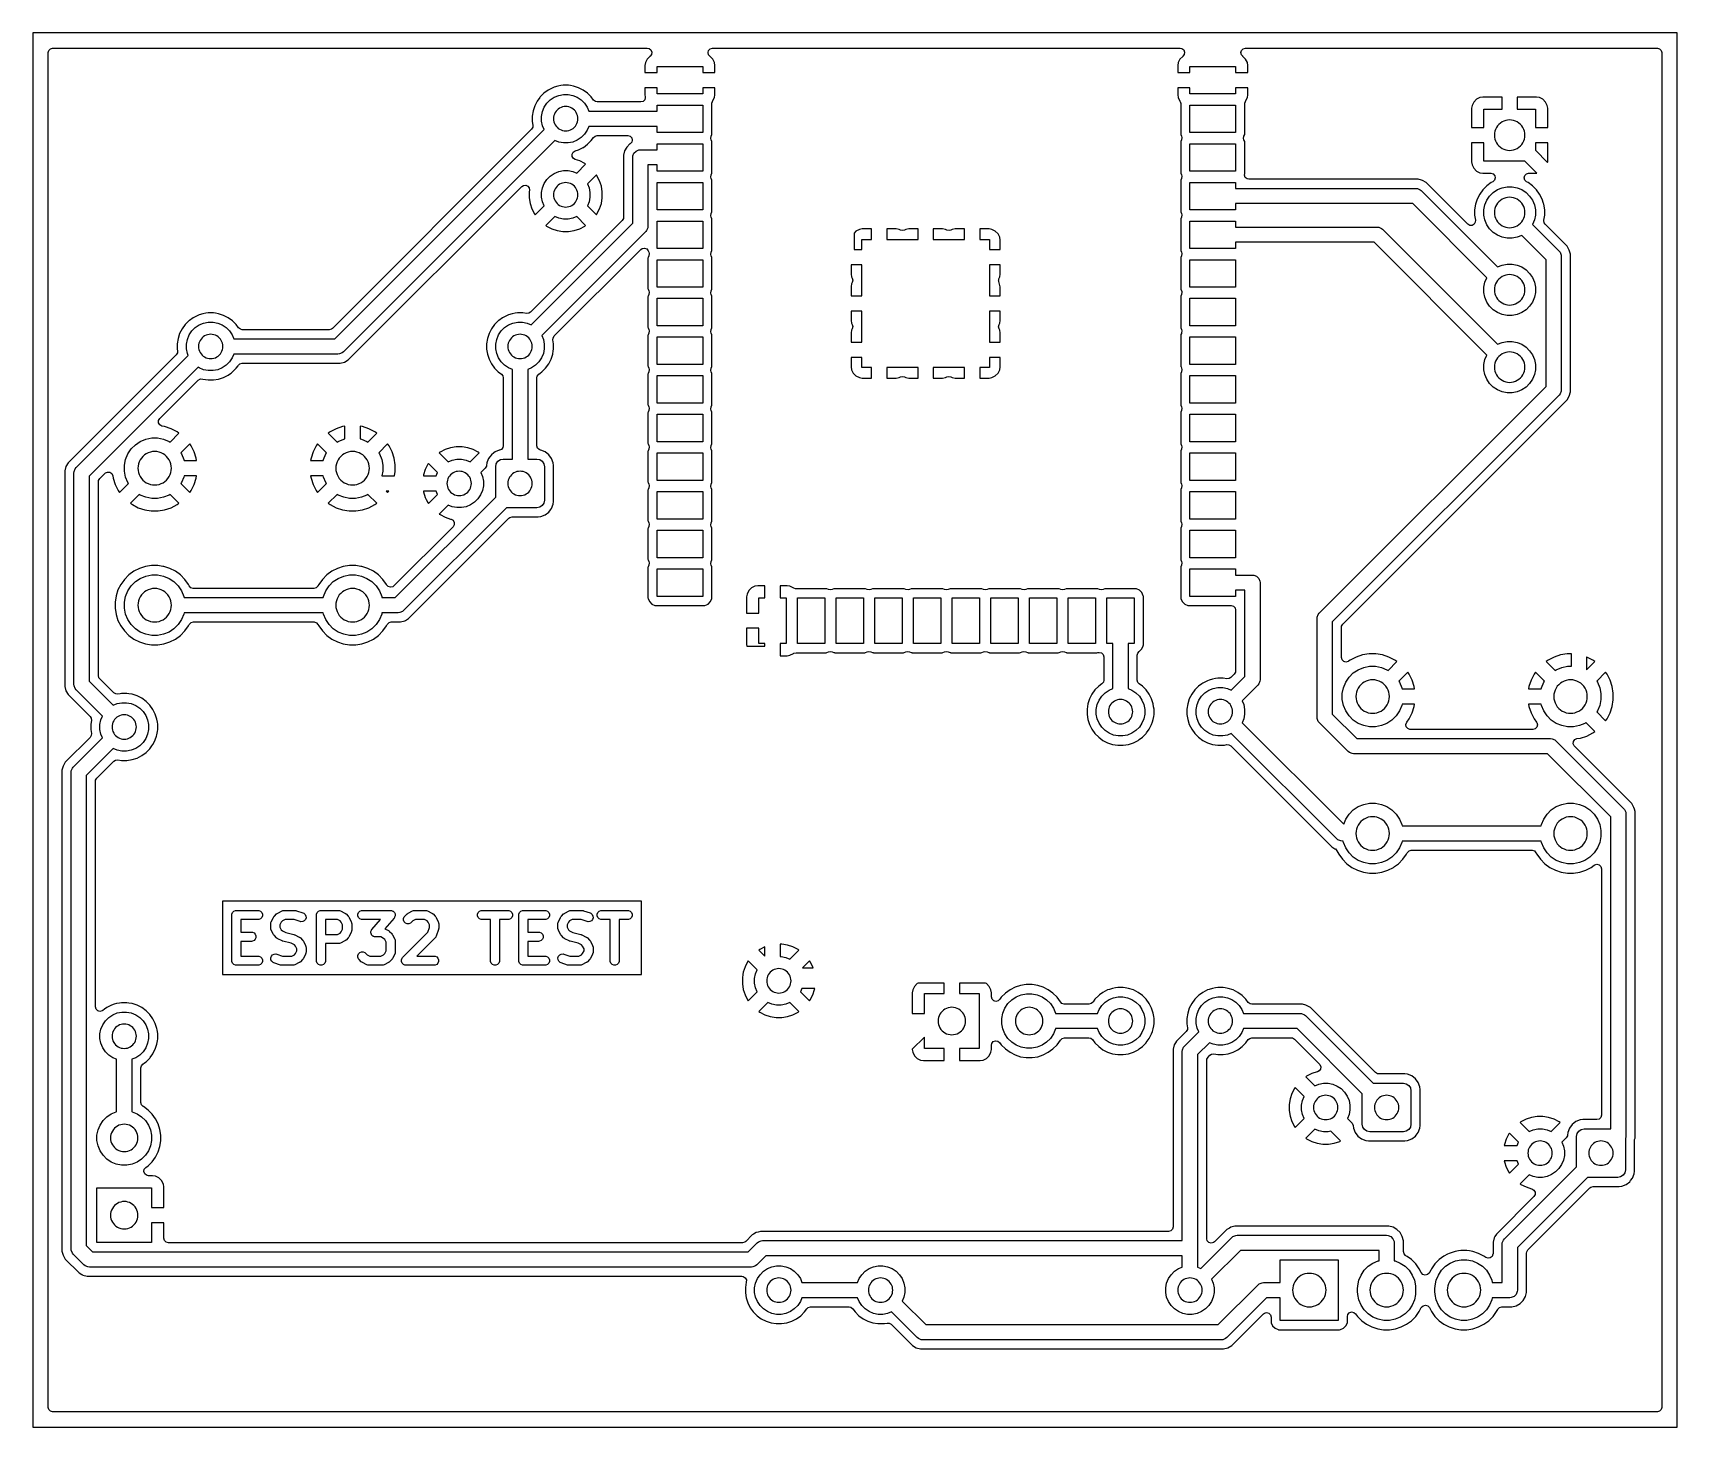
# Model space of a CAD drawing. Header units: millimetres. Extents: x 126 to 180, y -136 to -90.2.
import ezdxf

# ---------------------------------------------------------------- set-up
doc = ezdxf.new("R2010")
doc.units = ezdxf.units.MM
doc.layers.add('ABLATE', color=1, linetype='CONTINUOUS')

msp = doc.modelspace()

# ---------------------------------------------------------------- linework, layer by layer
at = {"layer": 'ABLATE'}
for points in [[(126, -136), (180, -136), (180, -90.2), (126, -90.2)], [(179.425, -90.7205), (179.4795, -90.775), (179.4995, -90.8495), (179.4995, -115.7807), (179.4995, -135.3505), (179.4795, -135.425), (179.425, -135.4795), (179.3505, -135.4995), (126.6495, -135.4995), (126.575, -135.4795), (126.5205, -135.425), (126.5005, -135.3505), (126.5005, -90.8495), (126.5205, -90.775), (126.575, -90.7205), (126.6495, -90.7005), (146.1776, -90.7005), (146.2382, -90.7134), (146.2981, -90.7619), (146.3257, -90.8339), (146.3137, -90.9101), (146.2701, -90.9639), (146.2702, -90.9641), (146.2688, -90.9655), (146.2651, -90.97), (146.262, -90.9724), (146.1724, -91.062), (146.1148, -91.1749), (146.1, -91.2685), (146.1, -91.5), (146.5, -91.5), (146.5, -91.3), (148, -91.3), (148, -91.5), (148.4, -91.5), (148.4, -91.2685), (148.3852, -91.1749), (148.3852, -91.1748), (148.3276, -91.062), (148.238, -90.9724), (148.2349, -90.97), (148.1934, -90.924), (148.1734, -90.8495), (148.1934, -90.775), (148.2479, -90.7205), (148.3224, -90.7005), (163.6776, -90.7005), (163.7382, -90.7134), (163.7981, -90.7619), (163.8257, -90.8339), (163.8137, -90.9101), (163.7701, -90.9639), (163.7702, -90.9641), (163.7688, -90.9655), (163.7651, -90.97), (163.762, -90.9724), (163.6724, -91.062), (163.6148, -91.1749), (163.6, -91.2685), (163.6, -91.5), (164, -91.5), (164, -91.3), (165.5, -91.3), (165.5, -91.5), (165.9, -91.5), (165.9, -91.2685), (165.8852, -91.1749), (165.8852, -91.1748), (165.8276, -91.062), (165.738, -90.9724), (165.7349, -90.97), (165.6934, -90.924), (165.6734, -90.8495), (165.6934, -90.775), (165.7479, -90.7205), (165.8224, -90.7005), (179.3505, -90.7005)], [(143.3399, -91.9311), (143.2423, -91.9466), (143.1252, -91.9847), (143.0776, -92.0001), (142.9232, -92.0788), (142.9232, -92.0788), (142.9232, -92.0788), (142.7831, -92.1806), (142.7831, -92.1806), (142.6606, -92.3031), (142.6445, -92.3251), (142.5618, -92.439), (142.5588, -92.4432), (142.4801, -92.5976), (142.4266, -92.7623), (142.3995, -92.9334), (142.3995, -93.1066), (142.4198, -93.2348), (142.4166, -93.2967), (142.378, -93.3635), (135.8356, -99.9059), (135.8048, -99.9295), (135.7303, -99.9495), (132.8763, -99.9495), (132.8156, -99.9366), (132.7557, -99.8881), (132.6794, -99.7831), (132.6794, -99.7831), (132.5569, -99.6606), (132.4168, -99.5588), (132.2625, -99.4801), (132.2625, -99.4801), (132.2624, -99.4801), (132.2624, -99.4801), (132.0977, -99.4266), (131.993, -99.41), (131.9266, -99.3995), (131.7534, -99.3995), (131.6799, -99.4111), (131.5823, -99.4266), (131.4652, -99.4647), (131.4176, -99.4801), (131.2632, -99.5588), (131.2632, -99.5588), (131.2632, -99.5588), (131.1425, -99.6465), (131.1231, -99.6606), (131.0006, -99.7831), (131.0006, -99.7831), (130.901, -99.9201), (130.8988, -99.9232), (130.8201, -100.0776), (130.7666, -100.2423), (130.7395, -100.4134), (130.7395, -100.5866), (130.7486, -100.6438), (130.7453, -100.7057), (130.7068, -100.7725), (127.1593, -104.32), (127.0868, -104.4455), (127.0493, -104.5855), (127.0493, -111.5273), (127.0493, -111.6723), (127.0868, -111.8123), (127.1593, -111.9378), (127.878, -112.6565), (127.9117, -112.7085), (127.9198, -112.7852), (127.8995, -112.9134), (127.8995, -113.0866), (127.9097, -113.1511), (127.9198, -113.2148), (127.9166, -113.2767), (127.878, -113.3435), (127.0642, -114.1573), (126.9917, -114.2828), (126.9542, -114.4228), (126.9542, -130.2146), (126.9734, -130.2863), (126.9917, -130.3546), (127.0642, -130.4801), (127.5163, -130.9322), (127.6112, -130.987), (127.6112, -130.987), (127.6112, -130.987), (127.6252, -130.9951), (127.6418, -131.0047), (127.7818, -131.0422), (149.2865, -131.0422), (149.3326, -131.0495), (149.3973, -131.0915), (149.4323, -131.1602), (149.4282, -131.2372), (149.4266, -131.2423), (149.3995, -131.4134), (149.3995, -131.5866), (149.4266, -131.7577), (149.4801, -131.9224), (149.5588, -132.0768), (149.6606, -132.2169), (149.7831, -132.3394), (149.9232, -132.4412), (150.0776, -132.5199), (150.2423, -132.5734), (150.4134, -132.6005), (150.4134, -132.6005), (150.5866, -132.6005), (150.5866, -132.6005), (150.7577, -132.5734), (150.9224, -132.5199), (151.0768, -132.4412), (151.2169, -132.3394), (151.3394, -132.2169), (151.4157, -132.1119), (151.4618, -132.0705), (151.5363, -132.0505), (152.8037, -132.0505), (152.8644, -132.0634), (152.9243, -132.1119), (153.0006, -132.2169), (153.1231, -132.3394), (153.2632, -132.4412), (153.4176, -132.5199), (153.5823, -132.5734), (153.7534, -132.6005), (153.7534, -132.6005), (153.9266, -132.6005), (153.9266, -132.6005), (153.9742, -132.593), (154.0548, -132.5802), (154.1167, -132.5834), (154.1835, -132.622), (154.8845, -133.323), (155.01, -133.3955), (155.15, -133.433), (165.1058, -133.433), (165.2458, -133.3955), (165.3713, -133.323), (166.4126, -132.2817), (166.4435, -132.258), (166.518, -132.238), (166.5925, -132.258), (166.647, -132.3125), (166.667, -132.387), (166.667, -132.5449), (166.6699, -132.57), (166.7153, -132.6728), (166.7947, -132.7522), (166.8975, -132.7976), (166.9101, -132.799), (166.9226, -132.8005), (166.9226, -132.8005), (168.9174, -132.8005), (168.9425, -132.7976), (169.0453, -132.7522), (169.1247, -132.6728), (169.1247, -132.6728), (169.1701, -132.57), (169.1701, -132.57), (169.173, -132.5449), (169.173, -132.3664), (169.1859, -132.3058), (169.2344, -132.2459), (169.3064, -132.2182), (169.3826, -132.2303), (169.4425, -132.2788), (169.5043, -132.3638), (169.6437, -132.5032), (169.8033, -132.6192), (169.979, -132.7087), (170.1666, -132.7696), (170.1666, -132.7696), (170.1666, -132.7696), (170.1666, -132.7696), (170.3614, -132.8005), (170.3614, -132.8005), (170.5586, -132.8005), (170.5586, -132.8005), (170.7534, -132.7696), (170.7534, -132.7696), (170.7534, -132.7696), (170.7534, -132.7696), (170.941, -132.7087), (171.1167, -132.6192), (171.2763, -132.5032), (171.4157, -132.3638), (171.5317, -132.2042), (171.5972, -132.0755), (171.605, -132.062), (171.6624, -132.0104), (171.7378, -131.9944), (171.8112, -132.0182), (171.8628, -132.0755), (171.9283, -132.2042), (172.0443, -132.3638), (172.1837, -132.5032), (172.3433, -132.6192), (172.519, -132.7087), (172.7066, -132.7696), (172.7066, -132.7696), (172.7066, -132.7696), (172.7066, -132.7696), (172.9014, -132.8005), (172.9014, -132.8005), (173.0986, -132.8005), (173.0986, -132.8005), (173.2934, -132.7696), (173.2934, -132.7696), (173.2934, -132.7696), (173.2934, -132.7696), (173.481, -132.7087), (173.6567, -132.6192), (173.8163, -132.5032), (173.9557, -132.3638), (174.0717, -132.2042), (174.1085, -132.1318), (174.1123, -132.125), (174.1668, -132.0705), (174.2413, -132.0505), (174.5767, -132.0505), (174.7167, -132.013), (174.7167, -132.013), (174.7167, -132.013), (174.8422, -131.9405), (174.8422, -131.9405), (174.8422, -131.9405), (174.9447, -131.838), (174.9447, -131.838), (174.9447, -131.838), (175.0172, -131.7125), (175.0547, -131.5725), (175.0547, -130.2855), (175.0598, -130.247), (175.0983, -130.1802), (177.1344, -128.1441), (177.1652, -128.1205), (177.2397, -128.1005), (178.0931, -128.1005), (178.1816, -128.0899), (178.3223, -128.0344), (178.4429, -127.9429), (178.474, -127.902), (178.5344, -127.8223), (178.5899, -127.6816), (178.6005, -127.5931), (178.6005, -126.5907), (178.6056, -126.5522), (178.6183, -126.5047), (178.6183, -115.7807), (178.5959, -115.6972), (178.5808, -115.6407), (178.5713, -115.6243), (178.5083, -115.5152), (176.6296, -113.6365), (176.6191, -113.6249), (176.5878, -113.5544), (176.5958, -113.4777), (176.6412, -113.4153), (176.7116, -113.3839), (176.8278, -113.3655), (176.8278, -113.3655), (177.0374, -113.2974), (177.0374, -113.2974), (177.2338, -113.1974), (177.2338, -113.1974), (177.2975, -113.1511), (177.2975, -113.1511), (177.0055, -112.8591), (176.9714, -112.8819), (176.7903, -112.9569), (176.598, -112.9952), (176.402, -112.9952), (176.2097, -112.9569), (176.0286, -112.8819), (175.8656, -112.773), (175.727, -112.6344), (175.6181, -112.4714), (175.5431, -112.2903), (175.535, -112.25), (175.1221, -112.25), (175.1345, -112.3278), (175.2026, -112.5374), (175.2026, -112.5374), (175.3026, -112.7338), (175.3026, -112.7338), (175.3821, -112.8432), (175.3906, -112.8563), (175.4106, -112.9308), (175.3906, -113.0053), (175.3361, -113.0598), (175.2616, -113.0798), (171.2384, -113.0798), (171.2228, -113.079), (171.1508, -113.0513), (171.1023, -112.9914), (171.0902, -112.9152), (171.1179, -112.8432), (171.1974, -112.7338), (171.1974, -112.7338), (171.2974, -112.5374), (171.2974, -112.5374), (171.3655, -112.3278), (171.3779, -112.25), (170.965, -112.25), (170.9569, -112.2903), (170.8819, -112.4714), (170.773, -112.6344), (170.6344, -112.773), (170.4714, -112.8819), (170.2903, -112.9569), (170.098, -112.9952), (169.902, -112.9952), (169.7097, -112.9569), (169.5286, -112.8819), (169.3656, -112.773), (169.227, -112.6344), (169.1181, -112.4714), (169.0431, -112.2903), (169.0048, -112.098), (169.0048, -111.902), (169.0431, -111.7097), (169.1181, -111.5286), (169.227, -111.3656), (169.3656, -111.227), (169.5286, -111.1181), (169.7097, -111.0431), (169.902, -111.0048), (170.098, -111.0048), (170.2903, -111.0431), (170.4714, -111.1181), (170.5055, -111.1409), (170.7975, -110.8489), (170.7338, -110.8026), (170.5374, -110.7026), (170.5374, -110.7026), (170.3278, -110.6345), (170.1102, -110.6), (169.8898, -110.6), (169.6722, -110.6345), (169.6722, -110.6345), (169.4626, -110.7026), (169.4626, -110.7026), (169.2662, -110.8026), (169.2117, -110.8423), (169.1986, -110.8507), (169.1241, -110.8707), (169.0496, -110.8507), (168.9951, -110.7962), (168.9751, -110.7217), (168.9751, -109.731), (168.9802, -109.6925), (169.0187, -109.6257), (172.7015, -105.9429), (176.3874, -102.257), (176.4599, -102.1315), (176.4974, -101.9915), (176.4974, -101.8465), (176.4974, -97.4744), (176.4776, -97.4005), (176.4599, -97.3344), (176.4114, -97.2505), (176.4114, -97.2505), (176.3874, -97.2089), (175.6657, -96.4872), (175.632, -96.4352), (175.6239, -96.3585), (175.6243, -96.356), (175.6505, -96.1905), (175.6505, -96.0095), (175.6222, -95.8306), (175.6126, -95.801), (175.5662, -95.6584), (175.484, -95.497), (175.484, -95.497), (175.3776, -95.3505), (175.3776, -95.3505), (175.2495, -95.2224), (175.2495, -95.2224), (175.103, -95.116), (175.103, -95.116), (175.0554, -95.0918), (175.0486, -95.088), (174.994, -95.0335), (174.9741, -94.959), (174.994, -94.8845), (175.0486, -94.83), (175.1231, -94.81), (175.3815, -94.81), (175.3944, -94.808), (174.9964, -94.41), (173.65, -94.41), (173.65, -93.81), (173.25, -93.81), (173.25, -94.4415), (173.2648, -94.5351), (173.2648, -94.5352), (173.3224, -94.648), (173.412, -94.7376), (173.5249, -94.7952), (173.6185, -94.81), (173.8769, -94.81), (173.8847, -94.8102), (173.9581, -94.834), (174.0097, -94.8914), (174.0257, -94.9668), (174.0019, -95.0401), (173.9446, -95.0918), (173.897, -95.116), (173.7505, -95.2224), (173.6224, -95.3505), (173.516, -95.497), (173.4338, -95.6584), (173.3778, -95.8306), (173.3495, -96.0095), (173.3495, -96.1905), (173.3757, -96.356), (173.3725, -96.4179), (173.3339, -96.4847), (173.2671, -96.5232), (173.19, -96.5232), (173.1232, -96.4847), (171.758, -95.1195), (171.6325, -95.047), (171.6082, -95.0405), (171.6082, -95.0405), (171.4925, -95.0095), (165.9382, -95.0095), (165.8779, -94.9968), (165.8178, -94.9484), (165.79, -94.8765), (165.7985, -94.8219), (165.7946, -94.8208), (165.7976, -94.81), (165.8005, -94.7849), (165.8005, -93.7951), (165.8005, -93.7951), (165.8005, -93.7951), (165.7976, -93.77), (165.7734, -93.7152), (165.7615, -93.671), (165.7734, -93.5948), (165.7976, -93.54), (165.7976, -93.54), (165.8005, -93.5149), (165.8005, -92.5238), (165.8013, -92.5082), (165.8239, -92.4493), (165.8223, -92.4485), (165.8852, -92.3251), (165.9, -92.2315), (165.9, -92), (165.5, -92), (165.5, -92.2), (164, -92.2), (164, -92), (163.6, -92), (163.6, -92.2315), (163.6148, -92.3251), (163.6148, -92.3251), (163.6729, -92.439), (163.6795, -92.4493), (163.6995, -92.5238), (163.6995, -92.5251), (163.6995, -92.5251), (163.6995, -93.5149), (163.7024, -93.54), (163.7266, -93.5948), (163.7385, -93.639), (163.7266, -93.7152), (163.7024, -93.77), (163.6995, -93.7951), (163.6995, -94.7849), (163.7024, -94.81), (163.7266, -94.8648), (163.7385, -94.909), (163.7266, -94.9852), (163.7024, -95.04), (163.7024, -95.04), (163.7016, -95.047), (163.6995, -95.0651), (163.6995, -96.0549), (163.7024, -96.08), (163.7266, -96.1348), (163.7385, -96.179), (163.7266, -96.2552), (163.7024, -96.31), (163.7024, -96.31), (163.6995, -96.3351), (163.6995, -96.802), (163.6995, -97.0085), (163.6995, -97.3249), (163.7024, -97.35), (163.7266, -97.4048), (163.7385, -97.449), (163.7266, -97.5252), (163.7024, -97.58), (163.6995, -97.6051), (163.6995, -98.5474), (163.6995, -98.5949), (163.7024, -98.62), (163.7335, -98.6903), (163.7366, -98.7069), (163.7385, -98.719), (163.7266, -98.7952), (163.7024, -98.85), (163.6995, -98.8751), (163.6995, -99.8649), (163.7024, -99.89), (163.7266, -99.9448), (163.7385, -99.989), (163.7277, -100.0585), (163.7266, -100.0652), (163.7212, -100.0776), (163.7056, -100.1128), (163.7024, -100.12), (163.7024, -100.12), (163.6995, -100.1451), (163.6995, -100.5866), (163.6995, -101.1349), (163.7024, -101.16), (163.7075, -101.1715), (163.7266, -101.2148), (163.7385, -101.259), (163.7266, -101.3352), (163.7024, -101.39), (163.6995, -101.4151), (163.6995, -102.4049), (163.7024, -102.43), (163.7266, -102.4848), (163.7385, -102.529), (163.7266, -102.6052), (163.7024, -102.66), (163.6995, -102.6851), (163.6995, -103.6749), (163.7024, -103.7), (163.7266, -103.7548), (163.7385, -103.799), (163.7266, -103.8752), (163.7024, -103.93), (163.7024, -103.93), (163.7001, -103.95), (163.6995, -103.9551), (163.6995, -104.9449), (163.7024, -104.97), (163.7266, -105.0248), (163.7385, -105.069), (163.7266, -105.1452), (163.7024, -105.2), (163.6995, -105.2251), (163.6995, -106.2149), (163.7024, -106.24), (163.7266, -106.2948), (163.7385, -106.339), (163.7266, -106.4152), (163.7024, -106.47), (163.6995, -106.4951), (163.6995, -107.4849), (163.7024, -107.51), (163.7266, -107.5648), (163.7385, -107.609), (163.7266, -107.6852), (163.7024, -107.74), (163.6995, -107.7651), (163.6995, -108.7549), (163.7024, -108.78), (163.7478, -108.8828), (163.8272, -108.9622), (163.93, -109.0076), (163.9401, -109.0088), (163.9551, -109.0105), (165.3522, -109.0105), (165.4267, -109.0305), (165.4812, -109.085), (165.5012, -109.1595), (165.5012, -111.1586), (165.4961, -111.1971), (165.4576, -111.2639), (165.3435, -111.378), (165.2915, -111.4117), (165.2148, -111.4198), (165.0866, -111.3995), (164.9134, -111.3995), (164.8399, -111.4111), (164.7423, -111.4266), (164.6315, -111.4626), (164.5776, -111.4801), (164.4232, -111.5588), (164.4232, -111.5588), (164.4232, -111.5588), (164.3881, -111.5843), (164.2831, -111.6606), (164.1606, -111.7831), (164.0588, -111.9232), (163.9801, -112.0776), (163.9266, -112.2423), (163.8995, -112.4134), (163.8995, -112.5866), (163.9266, -112.7577), (163.9801, -112.9224), (164.0588, -113.0768), (164.1606, -113.2169), (164.2831, -113.3394), (164.4232, -113.4412), (164.5776, -113.5199), (164.7423, -113.5734), (164.9134, -113.6005), (164.9134, -113.6005), (165.0866, -113.6005), (165.0866, -113.6005), (165.1342, -113.593), (165.2148, -113.5802), (165.2767, -113.5834), (165.3435, -113.622), (168.662, -116.9405), (168.7637, -116.9992), (168.7696, -117.0026), (168.7762, -117.0067), (168.8278, -117.064), (168.8877, -117.1816), (169.008, -117.3472), (169.1528, -117.492), (169.3184, -117.6123), (169.5008, -117.7052), (169.6955, -117.7685), (169.8976, -117.8005), (169.8977, -117.8005), (170.1023, -117.8005), (170.1024, -117.8005), (170.3045, -117.7685), (170.4992, -117.7052), (170.6816, -117.6123), (170.7173, -117.5863), (170.8472, -117.492), (170.8472, -117.492), (170.992, -117.3472), (170.992, -117.3472), (171.1123, -117.1816), (171.1376, -117.1319), (171.1414, -117.125), (171.1959, -117.0705), (171.2704, -117.0505), (175.2296, -117.0505), (175.2374, -117.0507), (175.3108, -117.0745), (175.3624, -117.1319), (175.3877, -117.1816), (175.508, -117.3472), (175.6528, -117.492), (175.8184, -117.6123), (176.0008, -117.7052), (176.1955, -117.7685), (176.3976, -117.8005), (176.3977, -117.8005), (176.6023, -117.8005), (176.6024, -117.8005), (176.8045, -117.7685), (176.9992, -117.7052), (177.1816, -117.6123), (177.2807, -117.5403), (177.2938, -117.5318), (177.3683, -117.5118), (177.4428, -117.5318), (177.4973, -117.5863), (177.5173, -117.6608), (177.5173, -121.2456), (177.5173, -125.7505), (177.4973, -125.825), (177.4428, -125.8795), (177.3683, -125.8995), (176.9069, -125.8995), (176.9069, -125.8995), (176.8184, -125.9101), (176.6777, -125.9656), (176.6777, -125.9656), (176.6072, -126.0191), (176.5571, -126.0571), (176.5571, -126.0571), (176.4656, -126.1777), (176.4101, -126.3184), (176.3992, -126.4093), (176.3952, -126.4301), (176.3566, -126.4969), (176.2129, -126.6407), (176.2656, -126.7678), (176.2961, -126.9216), (176.2961, -127.0784), (176.2656, -127.2322), (176.2055, -127.3771), (176.1184, -127.5075), (176.0075, -127.6184), (175.8771, -127.7055), (175.7322, -127.7656), (175.5784, -127.7961), (175.4216, -127.7961), (175.2678, -127.7656), (175.1407, -127.7129), (174.8457, -128.0079), (174.8457, -128.0079), (174.8711, -128.0263), (174.8711, -128.0263), (175.0394, -128.1121), (175.219, -128.1704), (175.2233, -128.1715), (175.2321, -128.1733), (175.2988, -128.2119), (175.3374, -128.2787), (175.3374, -128.3558), (175.2988, -128.4226), (174.0637, -129.6578), (174.0186, -129.7358), (173.9912, -129.7833), (173.9537, -129.9233), (173.9537, -130.3042), (173.9529, -130.3198), (173.9252, -130.3918), (173.8653, -130.4403), (173.7891, -130.4524), (173.7171, -130.4247), (173.6567, -130.3808), (173.6567, -130.3808), (173.481, -130.2913), (173.481, -130.2913), (173.2934, -130.2304), (173.2934, -130.2304), (173.1765, -130.2118), (173.0986, -130.1995), (172.9014, -130.1995), (172.8148, -130.2132), (172.7066, -130.2304), (172.7066, -130.2304), (172.5763, -130.2727), (172.519, -130.2913), (172.519, -130.2913), (172.519, -130.2913), (172.4632, -130.3198), (172.3433, -130.3808), (172.1837, -130.4968), (172.0443, -130.6362), (171.9283, -130.7958), (171.9063, -130.8391), (171.8628, -130.9245), (171.855, -130.938), (171.7976, -130.9896), (171.7222, -131.0056), (171.6488, -130.9818), (171.5972, -130.9245), (171.5317, -130.7958), (171.4157, -130.6362), (171.2763, -130.4968), (171.1317, -130.3918), (171.1167, -130.3808), (171.1167, -130.3808), (171.1167, -130.3808), (171.0919, -130.3682), (171.085, -130.3644), (171.0305, -130.3099), (171.0105, -130.2354), (171.0105, -129.8758), (170.973, -129.7358), (170.9005, -129.6103), (170.798, -129.5078), (170.6725, -129.4353), (170.5325, -129.3978), (170.3875, -129.3978), (165.4792, -129.3978), (165.3392, -129.4353), (165.2976, -129.4593), (165.2137, -129.5078), (164.8049, -129.9166), (164.774, -129.9403), (164.6995, -129.9603), (164.625, -129.9403), (164.5705, -129.8858), (164.5505, -129.8113), (164.5505, -123.9497), (164.5556, -123.9112), (164.5941, -123.8444), (164.6565, -123.782), (164.7085, -123.7483), (164.7852, -123.7402), (164.9134, -123.7605), (164.9134, -123.7605), (165.0866, -123.7605), (165.0866, -123.7605), (165.2577, -123.7334), (165.4224, -123.6799), (165.5768, -123.6012), (165.6119, -123.5757), (165.7169, -123.4994), (165.7169, -123.4994), (165.8394, -123.3769), (165.9157, -123.2719), (165.9618, -123.2305), (166.0363, -123.2105), (167.3303, -123.2105), (167.3688, -123.2156), (167.4356, -123.2541), (168.2589, -124.0774), (168.2693, -124.0889), (168.3006, -124.1594), (168.2926, -124.2361), (168.2473, -124.2985), (168.1843, -124.3266), (168.1847, -124.3282), (168.179, -124.3295), (167.9994, -124.3879), (167.8311, -124.4737), (167.8057, -124.4921), (168.1007, -124.7871), (168.2278, -124.7344), (168.3816, -124.7039), (168.5384, -124.7039), (168.6922, -124.7344), (168.8371, -124.7945), (168.9675, -124.8816), (169.0784, -124.9925), (169.1655, -125.1229), (169.2256, -125.2678), (169.2561, -125.4216), (169.2561, -125.5784), (169.2256, -125.7322), (169.1729, -125.8593), (169.3166, -126.0031), (169.3305, -126.0191), (169.3592, -126.0907), (169.3595, -126.0931), (169.3595, -126.0931), (169.3701, -126.1816), (169.4256, -126.3223), (169.5171, -126.4429), (169.6377, -126.5344), (169.7784, -126.5899), (169.8669, -126.6005), (169.8669, -126.6005), (171.0531, -126.6005), (171.0531, -126.6005), (171.1416, -126.5899), (171.2823, -126.5344), (171.4029, -126.4429), (171.4284, -126.4093), (171.4944, -126.3223), (171.5499, -126.1816), (171.5605, -126.0931), (171.5605, -124.9069), (171.5499, -124.8184), (171.4944, -124.6777), (171.4944, -124.6777), (171.4029, -124.5571), (171.4029, -124.5571), (171.2823, -124.4656), (171.2823, -124.4656), (171.1416, -124.4101), (171.0531, -124.3995), (170.1997, -124.3995), (170.1612, -124.3944), (170.0944, -124.3559), (167.958, -122.2195), (167.8325, -122.147), (167.8068, -122.1401), (167.8068, -122.1401), (167.6925, -122.1095), (166.0363, -122.1095), (165.9756, -122.0966), (165.9157, -122.0481), (165.8394, -121.9431), (165.8394, -121.9431), (165.7169, -121.8206), (165.5768, -121.7188), (165.4225, -121.6401), (165.4225, -121.6401), (165.4224, -121.6401), (165.4224, -121.6401), (165.2577, -121.5866), (165.153, -121.57), (165.0866, -121.5595), (164.9134, -121.5595), (164.8399, -121.5711), (164.7423, -121.5866), (164.6364, -121.621), (164.5776, -121.6401), (164.4232, -121.7188), (164.4232, -121.7188), (164.4232, -121.7188), (164.3105, -121.8006), (164.2831, -121.8206), (164.1606, -121.9431), (164.0588, -122.0832), (163.9801, -122.2376), (163.9266, -122.4023), (163.8995, -122.5734), (163.8995, -122.7466), (163.9133, -122.8337), (163.9198, -122.8748), (163.9166, -122.9367), (163.878, -123.0035), (163.5595, -123.322), (163.5278, -123.3769), (163.5084, -123.4105), (163.487, -123.4475), (163.4509, -123.5824), (163.4495, -123.5875), (163.4495, -123.5875), (163.4495, -129.4245), (163.4295, -129.499), (163.375, -129.5535), (163.3005, -129.5735), (149.8918, -129.5735), (149.8918, -129.5735), (149.8243, -129.5916), (149.8243, -129.5916), (149.8243, -129.5916), (149.7518, -129.611), (149.6708, -129.6578), (149.6263, -129.6835), (149.4122, -129.8976), (149.3814, -129.9212), (149.3069, -129.9412), (130.449, -129.9412), (130.3745, -129.9212), (130.32, -129.8667), (130.3, -129.7922), (130.3, -129.29), (129.9, -129.29), (129.9, -129.94), (128.1, -129.94), (128.1, -128.14), (129.9, -128.14), (129.9, -128.79), (130.3, -128.79), (130.3, -128.1085), (130.2852, -128.0149), (130.2852, -128.0148), (130.2276, -127.902), (130.138, -127.8124), (130.0251, -127.7548), (129.9315, -127.74), (129.7943, -127.74), (129.7337, -127.7271), (129.6737, -127.6786), (129.6461, -127.6066), (129.6582, -127.5304), (129.7067, -127.4705), (129.7821, -127.4157), (129.9157, -127.2821), (130.0268, -127.1292), (130.0704, -127.0436), (130.1125, -126.9608), (130.1125, -126.9608), (130.1125, -126.9608), (130.1709, -126.7811), (130.2005, -126.5945), (130.2005, -126.4055), (130.1709, -126.2189), (130.1125, -126.0392), (130.1125, -126.0392), (130.1125, -126.0392), (130.0268, -125.8708), (130.0268, -125.8708), (129.9157, -125.7179), (129.9157, -125.7179), (129.7821, -125.5843), (129.7821, -125.5843), (129.6292, -125.4732), (129.6279, -125.4725), (129.625, -125.4709), (129.6245, -125.4703), (129.6242, -125.4702), (129.6242, -125.4701), (129.5705, -125.4163), (129.5505, -125.3418), (129.5505, -124.1963), (129.5634, -124.1356), (129.6119, -124.0757), (129.6629, -124.0387), (129.7169, -123.9994), (129.8394, -123.8769), (129.8513, -123.8605), (129.9412, -123.7368), (129.9667, -123.6868), (130.0199, -123.5824), (130.0615, -123.4543), (130.0734, -123.4177), (130.0911, -123.3061), (130.1005, -123.2466), (130.1005, -123.0734), (130.0803, -122.9458), (130.0734, -122.9023), (130.0199, -122.7376), (130.0199, -122.7375), (129.9412, -122.5832), (129.8394, -122.4431), (129.7169, -122.3206), (129.5768, -122.2188), (129.4225, -122.1401), (129.4225, -122.1401), (129.4224, -122.1401), (129.4224, -122.1401), (129.2577, -122.0866), (129.153, -122.07), (129.0866, -122.0595), (128.9134, -122.0595), (128.8399, -122.0711), (128.7423, -122.0866), (128.6724, -122.1093), (128.5776, -122.1401), (128.4232, -122.2188), (128.4232, -122.2188), (128.4232, -122.2188), (128.3552, -122.2682), (128.2918, -122.3143), (128.2787, -122.3228), (128.2042, -122.3427), (128.1297, -122.3228), (128.0752, -122.2682), (128.0552, -122.1937), (128.0552, -114.785), (128.0603, -114.7465), (128.0988, -114.6797), (128.6565, -114.122), (128.7085, -114.0883), (128.7852, -114.0802), (128.9134, -114.1005), (128.9134, -114.1005), (129.0866, -114.1005), (129.0866, -114.1005), (129.2577, -114.0734), (129.4224, -114.0199), (129.5768, -113.9412), (129.7169, -113.8394), (129.8394, -113.7169), (129.9084, -113.622), (129.9412, -113.5768), (129.9476, -113.5643), (130.0199, -113.4224), (130.0605, -113.2974), (130.0734, -113.2577), (130.0903, -113.1511), (130.1005, -113.0866), (130.1005, -112.9134), (130.0894, -112.8432), (130.0734, -112.7423), (130.0199, -112.5776), (130.0199, -112.5775), (129.9412, -112.4232), (129.8394, -112.2831), (129.7169, -112.1606), (129.5768, -112.0588), (129.4225, -111.9801), (129.4225, -111.9801), (129.4224, -111.9801), (129.4224, -111.9801), (129.2577, -111.9266), (129.153, -111.91), (129.0866, -111.8995), (128.9134, -111.8995), (128.8629, -111.9075), (128.7852, -111.9198), (128.7233, -111.9166), (128.6565, -111.878), (128.1939, -111.4154), (128.1703, -111.3846), (128.1503, -111.3101), (128.1503, -104.9477), (128.1554, -104.9092), (128.1939, -104.8424), (128.3695, -104.6669), (128.381, -104.6564), (128.4515, -104.6251), (128.5282, -104.6331), (128.5906, -104.6785), (128.622, -104.7489), (128.6345, -104.8278), (128.6345, -104.8278), (128.7026, -105.0374), (128.7026, -105.0374), (128.8026, -105.2338), (128.8489, -105.2975), (128.8489, -105.2975), (129.1409, -105.0055), (129.1181, -104.9714), (129.0431, -104.7903), (129.0048, -104.598), (129.0048, -104.402), (129.0431, -104.2097), (129.1181, -104.0286), (129.227, -103.8656), (129.3656, -103.727), (129.5286, -103.6181), (129.7097, -103.5431), (129.902, -103.5048), (130.098, -103.5048), (130.2903, -103.5431), (130.4714, -103.6181), (130.5055, -103.6409), (130.7975, -103.3489), (130.7338, -103.3026), (130.5374, -103.2026), (130.5374, -103.2026), (130.3278, -103.1345), (130.3278, -103.1345), (130.2489, -103.122), (130.2337, -103.1187), (130.1669, -103.0802), (130.1283, -103.0134), (130.1283, -102.9362), (130.1669, -102.8695), (131.4276, -101.6087), (131.4333, -101.6033), (131.502, -101.5683), (131.5766, -101.5722), (131.5766, -101.572), (131.5776, -101.5723), (131.579, -101.5723), (131.5823, -101.5734), (131.7534, -101.6005), (131.7534, -101.6005), (131.9266, -101.6005), (131.9266, -101.6005), (132.0977, -101.5734), (132.2624, -101.5199), (132.4168, -101.4412), (132.4527, -101.4151), (132.5102, -101.3734), (132.5569, -101.3394), (132.6794, -101.2169), (132.739, -101.1349), (132.7557, -101.1119), (132.8018, -101.0705), (132.8763, -101.0505), (136.0925, -101.0505), (136.2325, -101.013), (136.358, -100.9405), (142.0561, -95.2424), (142.1081, -95.2087), (142.1848, -95.2006), (142.2552, -95.232), (142.3006, -95.2944), (142.3086, -95.3711), (142.3, -95.4256), (142.3, -95.6144), (142.3295, -95.801), (142.3296, -95.801), (142.3879, -95.9806), (142.4737, -96.1489), (142.4737, -96.1489), (142.4921, -96.1743), (142.4921, -96.1743), (142.7871, -95.8793), (142.7344, -95.7522), (142.7039, -95.5984), (142.7039, -95.4416), (142.7344, -95.2878), (142.7945, -95.1429), (142.8816, -95.0125), (142.9925, -94.9016), (143.1229, -94.8145), (143.2678, -94.7544), (143.4216, -94.7239), (143.5784, -94.7239), (143.7322, -94.7544), (143.8593, -94.8071), (144.1543, -94.5121), (144.1543, -94.5121), (144.1289, -94.4937), (144.1289, -94.4937), (143.9606, -94.4079), (143.8113, -94.3594), (143.7577, -94.3284), (143.7157, -94.2637), (143.7116, -94.1867), (143.7466, -94.118), (143.8113, -94.076), (143.9224, -94.0399), (144.0768, -93.9612), (144.0783, -93.9601), (144.2169, -93.8594), (144.2169, -93.8594), (144.3394, -93.7369), (144.4157, -93.6319), (144.4618, -93.5905), (144.5363, -93.5705), (145.5374, -93.5705), (145.6119, -93.5905), (145.6665, -93.645), (145.6864, -93.7195), (145.6665, -93.794), (145.6176, -93.8429), (145.618, -93.8435), (145.6133, -93.8472), (145.6119, -93.8485), (145.6103, -93.8495), (145.6103, -93.8495), (145.6103, -93.8495), (145.5078, -93.952), (145.5078, -93.952), (145.5078, -93.952), (145.4353, -94.0775), (145.3978, -94.2175), (145.3978, -94.2175), (145.3978, -96.262), (145.3927, -96.3005), (145.3542, -96.3673), (142.3435, -99.378), (142.2915, -99.4117), (142.2148, -99.4198), (142.0866, -99.3995), (141.9134, -99.3995), (141.8399, -99.4111), (141.7423, -99.4266), (141.6252, -99.4647), (141.5776, -99.4801), (141.4232, -99.5588), (141.4232, -99.5588), (141.4232, -99.5588), (141.3025, -99.6465), (141.2831, -99.6606), (141.1606, -99.7831), (141.1606, -99.7831), (141.061, -99.9201), (141.0588, -99.9232), (140.9801, -100.0776), (140.9266, -100.2423), (140.8995, -100.4134), (140.8995, -100.5866), (140.9266, -100.7577), (140.9801, -100.9224), (141.0588, -101.0768), (141.1606, -101.2169), (141.2831, -101.3394), (141.3873, -101.4151), (141.3881, -101.4157), (141.4295, -101.4617), (141.4495, -101.5362), (141.4495, -103.7622), (141.4375, -103.8208), (141.3899, -103.8814), (141.3274, -103.9065), (141.3277, -103.9078), (141.3184, -103.9101), (141.1777, -103.9656), (141.1777, -103.9656), (141.1427, -103.9921), (141.0571, -104.0571), (141.0571, -104.0571), (141.0058, -104.1247), (140.9656, -104.1777), (140.9222, -104.2877), (140.9101, -104.3184), (140.8992, -104.4093), (140.8952, -104.4301), (140.8566, -104.4969), (140.7129, -104.6407), (140.7656, -104.7678), (140.7961, -104.9216), (140.7961, -105.0784), (140.7656, -105.2322), (140.7055, -105.3771), (140.6184, -105.5075), (140.5075, -105.6184), (140.3771, -105.7055), (140.2322, -105.7656), (140.0784, -105.7961), (139.9216, -105.7961), (139.7678, -105.7656), (139.6407, -105.7129), (139.3457, -106.0079), (139.3457, -106.0079), (139.3711, -106.0263), (139.3711, -106.0263), (139.5394, -106.1121), (139.719, -106.1705), (139.7233, -106.1715), (139.7321, -106.1733), (139.7988, -106.2119), (139.8374, -106.2787), (139.8374, -106.3558), (139.7988, -106.4226), (137.8555, -108.366), (137.8178, -108.3934), (137.7423, -108.4095), (137.669, -108.3856), (137.6173, -108.3283), (137.6123, -108.3184), (137.492, -108.1528), (137.492, -108.1528), (137.3472, -108.008), (137.3472, -108.008), (137.1816, -107.8877), (136.9992, -107.7948), (136.9992, -107.7948), (136.8045, -107.7315), (136.7708, -107.7262), (136.6024, -107.6995), (136.3976, -107.6995), (136.1955, -107.7315), (136.0008, -107.7948), (136.0008, -107.7948), (136.0008, -107.7948), (135.8184, -107.8877), (135.6528, -108.008), (135.6528, -108.008), (135.508, -108.1528), (135.508, -108.1528), (135.3877, -108.3184), (135.3624, -108.3681), (135.3586, -108.375), (135.3041, -108.4295), (135.2296, -108.4495), (131.2704, -108.4495), (131.2626, -108.4493), (131.1892, -108.4255), (131.1376, -108.3681), (131.1123, -108.3184), (130.992, -108.1528), (130.992, -108.1528), (130.8472, -108.008), (130.8472, -108.008), (130.6816, -107.8877), (130.4992, -107.7948), (130.4992, -107.7948), (130.3045, -107.7315), (130.2708, -107.7262), (130.1024, -107.6995), (129.8976, -107.6995), (129.6955, -107.7315), (129.5008, -107.7948), (129.5008, -107.7948), (129.5008, -107.7948), (129.3184, -107.8877), (129.1528, -108.008), (129.1528, -108.008), (129.008, -108.1528), (129.008, -108.1528), (128.9828, -108.1875), (128.8877, -108.3184), (128.7948, -108.5008), (128.7315, -108.6955), (128.6995, -108.8976), (128.6995, -109.1024), (128.7315, -109.3045), (128.7948, -109.4992), (128.8877, -109.6816), (129.008, -109.8472), (129.1528, -109.992), (129.3184, -110.1123), (129.5008, -110.2052), (129.6955, -110.2685), (129.8976, -110.3005), (129.8977, -110.3005), (130.1023, -110.3005), (130.1024, -110.3005), (130.3045, -110.2685), (130.4992, -110.2052), (130.6816, -110.1123), (130.6816, -110.1123), (130.8472, -109.992), (130.8472, -109.992), (130.992, -109.8472), (130.992, -109.8472), (131.1123, -109.6816), (131.1376, -109.6319), (131.1414, -109.625), (131.1959, -109.5705), (131.2704, -109.5505), (135.2296, -109.5505), (135.2374, -109.5507), (135.3108, -109.5745), (135.3624, -109.6319), (135.3877, -109.6816), (135.508, -109.8472), (135.6528, -109.992), (135.8184, -110.1123), (136.0008, -110.2052), (136.1955, -110.2685), (136.3976, -110.3005), (136.3977, -110.3005), (136.6023, -110.3005), (136.6024, -110.3005), (136.8045, -110.2685), (136.9992, -110.2052), (137.1816, -110.1123), (137.1816, -110.1123), (137.3472, -109.992), (137.3472, -109.992), (137.492, -109.8472), (137.492, -109.8472), (137.6123, -109.6816), (137.6376, -109.6319), (137.6414, -109.625), (137.6959, -109.5705), (137.7704, -109.5505), (138.0725, -109.5505), (138.2125, -109.513), (138.2363, -109.4992), (138.338, -109.4405), (141.6344, -106.1441), (141.6652, -106.1205), (141.7397, -106.1005), (142.5931, -106.1005), (142.6816, -106.0899), (142.8223, -106.0344), (142.9429, -105.9429), (143.0016, -105.8655), (143.0344, -105.8223), (143.0899, -105.6816), (143.1005, -105.5931), (143.1005, -104.4069), (143.0899, -104.3184), (143.0344, -104.1777), (143.0344, -104.1777), (142.9429, -104.0571), (142.9429, -104.0571), (142.8223, -103.9656), (142.8223, -103.9656), (142.6816, -103.9101), (142.6723, -103.9078), (142.6725, -103.9071), (142.625, -103.8912), (142.5705, -103.8367), (142.5505, -103.7622), (142.5505, -101.5362), (142.5634, -101.4756), (142.6119, -101.4157), (142.6638, -101.378), (142.7169, -101.3394), (142.8394, -101.2169), (142.8394, -101.2169), (142.9412, -101.0768), (142.9546, -101.0505), (143.0199, -100.9224), (143.0419, -100.8546), (143.0734, -100.7577), (143.0914, -100.6438), (143.1005, -100.5866), (143.1005, -100.4134), (143.0802, -100.2852), (143.0834, -100.2233), (143.122, -100.1565), (145.9647, -97.3138), (146.0099, -97.2829), (146.0861, -97.271), (146.158, -97.2989), (146.2064, -97.359), (146.2266, -97.4048), (146.2385, -97.449), (146.2266, -97.5252), (146.2024, -97.58), (146.1995, -97.6051), (146.1995, -98.5949), (146.2024, -98.62), (146.2266, -98.6748), (146.2385, -98.719), (146.2266, -98.7952), (146.2024, -98.85), (146.1995, -98.8751), (146.1995, -99.8649), (146.2024, -99.89), (146.2266, -99.9448), (146.2385, -99.989), (146.2266, -100.0652), (146.2024, -100.12), (146.1995, -100.1451), (146.1995, -101.1349), (146.2024, -101.16), (146.2266, -101.2148), (146.2385, -101.259), (146.2266, -101.3352), (146.2024, -101.39), (146.1995, -101.4151), (146.1995, -102.4049), (146.2024, -102.43), (146.2266, -102.4848), (146.2385, -102.529), (146.2266, -102.6052), (146.2024, -102.66), (146.1995, -102.6851), (146.1995, -103.6749), (146.2024, -103.7), (146.2266, -103.7548), (146.2385, -103.799), (146.2266, -103.8752), (146.2024, -103.93), (146.2024, -103.93), (146.2001, -103.95), (146.1995, -103.9551), (146.1995, -104.9449), (146.2024, -104.97), (146.2266, -105.0248), (146.2385, -105.069), (146.2266, -105.1452), (146.2024, -105.2), (146.1995, -105.2251), (146.1995, -106.2149), (146.2024, -106.24), (146.2266, -106.2948), (146.2385, -106.339), (146.2266, -106.4152), (146.2024, -106.47), (146.1995, -106.4951), (146.1995, -107.4849), (146.2024, -107.51), (146.2266, -107.5648), (146.2385, -107.609), (146.2266, -107.6852), (146.2024, -107.74), (146.1995, -107.7651), (146.1995, -108.7549), (146.2024, -108.78), (146.2478, -108.8828), (146.3272, -108.9622), (146.43, -109.0076), (146.4426, -109.009), (146.4551, -109.0105), (146.4551, -109.0105), (148.0449, -109.0105), (148.07, -109.0076), (148.1728, -108.9622), (148.2522, -108.8828), (148.2522, -108.8828), (148.2976, -108.78), (148.2976, -108.78), (148.3005, -108.7549), (148.3005, -107.7651), (148.3005, -107.7651), (148.3005, -107.7651), (148.2976, -107.74), (148.2734, -107.6852), (148.2615, -107.641), (148.2734, -107.5648), (148.2976, -107.51), (148.2976, -107.51), (148.3005, -107.4849), (148.3005, -106.4951), (148.3005, -106.4951), (148.3005, -106.4951), (148.2976, -106.47), (148.2734, -106.4152), (148.2615, -106.371), (148.2734, -106.2948), (148.2976, -106.24), (148.2976, -106.24), (148.3005, -106.2149), (148.3005, -105.2251), (148.3005, -105.2251), (148.3005, -105.2251), (148.2976, -105.2), (148.2734, -105.1452), (148.2615, -105.101), (148.2734, -105.0248), (148.2976, -104.97), (148.2976, -104.97), (148.3005, -104.9449), (148.3005, -103.9551), (148.3005, -103.9551), (148.3005, -103.9551), (148.2976, -103.93), (148.2734, -103.8752), (148.2615, -103.831), (148.2734, -103.7548), (148.2976, -103.7), (148.2976, -103.7), (148.3005, -103.6749), (148.3005, -102.6851), (148.3005, -102.6851), (148.3005, -102.6851), (148.2976, -102.66), (148.2734, -102.6052), (148.2615, -102.561), (148.2734, -102.4848), (148.2976, -102.43), (148.2976, -102.43), (148.3005, -102.4049), (148.3005, -101.4151), (148.3005, -101.4151), (148.3005, -101.4151), (148.2976, -101.39), (148.2734, -101.3352), (148.2615, -101.291), (148.2734, -101.2148), (148.2976, -101.16), (148.2976, -101.16), (148.3005, -101.1349), (148.3005, -100.1451), (148.3005, -100.1451), (148.3005, -100.1451), (148.2976, -100.12), (148.2734, -100.0652), (148.2615, -100.021), (148.2734, -99.9448), (148.2976, -99.89), (148.2976, -99.89), (148.3005, -99.8649), (148.3005, -98.8751), (148.3005, -98.8751), (148.3005, -98.8751), (148.2976, -98.85), (148.2734, -98.7952), (148.2615, -98.751), (148.2734, -98.6748), (148.2976, -98.62), (148.2976, -98.62), (148.3005, -98.5949), (148.3005, -97.6051), (148.3005, -97.6051), (148.3005, -97.6051), (148.2976, -97.58), (148.2734, -97.5252), (148.2615, -97.481), (148.2734, -97.4048), (148.2976, -97.35), (148.2976, -97.35), (148.3005, -97.3249), (148.3005, -96.3351), (148.3005, -96.3351), (148.3005, -96.3351), (148.2976, -96.31), (148.2734, -96.2552), (148.2615, -96.211), (148.2734, -96.1348), (148.2976, -96.08), (148.2976, -96.08), (148.3005, -96.0549), (148.3005, -95.0651), (148.3005, -95.0651), (148.3005, -95.0651), (148.2976, -95.04), (148.2734, -94.9852), (148.2615, -94.941), (148.2734, -94.8648), (148.2976, -94.81), (148.2976, -94.81), (148.3005, -94.7849), (148.3005, -93.7951), (148.3005, -93.7951), (148.3005, -93.7951), (148.2976, -93.77), (148.2734, -93.7152), (148.2615, -93.671), (148.2734, -93.5948), (148.2976, -93.54), (148.2976, -93.54), (148.3005, -93.5149), (148.3005, -92.5238), (148.3013, -92.5082), (148.3239, -92.4493), (148.3223, -92.4485), (148.3852, -92.3251), (148.4, -92.2315), (148.4, -92), (148, -92), (148, -92.2), (146.5, -92.2), (146.5, -92), (146.1, -92), (146.1, -92.2315), (146.1104, -92.2972), (146.1122, -92.3205), (146.0923, -92.395), (146.0377, -92.4495), (145.9632, -92.4695), (144.5363, -92.4695), (144.4756, -92.4566), (144.4157, -92.4081), (144.3394, -92.3031), (144.3394, -92.3031), (144.2169, -92.1806), (144.0768, -92.0788), (143.9225, -92.0001), (143.9225, -92.0001), (143.9224, -92.0001), (143.9221, -92), (143.7577, -91.9466), (143.653, -91.93), (143.5866, -91.9195), (143.4134, -91.9195)], [(143.7322, -92.2544), (143.8771, -92.3145), (144.0075, -92.4016), (144.1184, -92.5125), (144.2055, -92.6429), (144.2582, -92.77), (146.5, -92.77), (146.5, -92.57), (148, -92.57), (148, -93.47), (146.5, -93.47), (146.5, -93.27), (144.2582, -93.27), (144.2055, -93.3971), (144.1184, -93.5275), (144.0075, -93.6384), (143.8771, -93.7255), (143.7322, -93.7856), (143.5784, -93.8161), (143.4216, -93.8161), (143.2678, -93.7856), (143.1407, -93.7329), (136.1968, -100.6768), (136.1589, -100.7079), (136.1589, -100.7079), (136.0688, -100.7452), (136.02, -100.75), (132.5982, -100.75), (132.5455, -100.8771), (132.4584, -101.0075), (132.3475, -101.1184), (132.2171, -101.2055), (132.0722, -101.2656), (131.9184, -101.2961), (131.7616, -101.2961), (131.6078, -101.2656), (131.4629, -101.2055), (131.4287, -101.1827), (127.8498, -104.7616), (127.8498, -111.4962), (128.6407, -112.2871), (128.7678, -112.2344), (128.9216, -112.2039), (129.0784, -112.2039), (129.2322, -112.2344), (129.3771, -112.2945), (129.5075, -112.3816), (129.6184, -112.4925), (129.7055, -112.6229), (129.7656, -112.7678), (129.7961, -112.9216), (129.7961, -113.0784), (129.7656, -113.2322), (129.7055, -113.3771), (129.6184, -113.5075), (129.5075, -113.6184), (129.3771, -113.7055), (129.2322, -113.7656), (129.0784, -113.7961), (128.9216, -113.7961), (128.7678, -113.7656), (128.6407, -113.7129), (127.7547, -114.5989), (127.7547, -130.0385), (127.9579, -130.2417), (149.493, -130.2417), (149.7875, -129.9472), (149.8254, -129.9161), (149.8254, -129.9161), (149.9155, -129.8788), (149.9643, -129.874), (163.75, -129.874), (163.75, -123.66), (163.7548, -123.6112), (163.7548, -123.6112), (163.7921, -123.5211), (163.8232, -123.4832), (164.2871, -123.0193), (164.2344, -122.8922), (164.2039, -122.7384), (164.2039, -122.5816), (164.2344, -122.4278), (164.2945, -122.2829), (164.3816, -122.1525), (164.4925, -122.0416), (164.6229, -121.9545), (164.7678, -121.8944), (164.9216, -121.8639), (165.0784, -121.8639), (165.2322, -121.8944), (165.3771, -121.9545), (165.5075, -122.0416), (165.6184, -122.1525), (165.7055, -122.2829), (165.7582, -122.41), (167.62, -122.41), (167.6688, -122.4148), (167.6688, -122.4148), (167.7589, -122.4521), (167.7968, -122.4832), (170.0136, -124.7), (171.01, -124.7), (171.1057, -124.719), (171.1868, -124.7732), (171.241, -124.8543), (171.26, -124.95), (171.26, -126.05), (171.241, -126.1457), (171.1868, -126.2268), (171.1057, -126.281), (171.01, -126.3), (169.91, -126.3), (169.8143, -126.281), (169.7332, -126.2268), (169.679, -126.1457), (169.66, -126.05), (169.66, -125.0536), (167.5164, -122.91), (165.7582, -122.91), (165.7055, -123.0371), (165.6184, -123.1675), (165.5075, -123.2784), (165.3771, -123.3655), (165.2322, -123.4256), (165.0784, -123.4561), (164.9216, -123.4561), (164.7678, -123.4256), (164.6407, -123.3729), (164.25, -123.7636), (164.25, -130.124), (164.25, -130.7418), (164.3593, -130.7871), (165.3749, -129.7715), (165.4128, -129.7404), (165.4128, -129.7404), (165.5029, -129.7031), (165.5517, -129.6983), (170.46, -129.6983), (170.5088, -129.7031), (170.5989, -129.7404), (170.6679, -129.8094), (170.7052, -129.8995), (170.71, -129.9483), (170.71, -130.5357), (170.7365, -130.541), (170.909, -130.6125), (171.0643, -130.7162), (171.1963, -130.8482), (171.3, -131.0035), (171.3715, -131.176), (171.4079, -131.3591), (171.4125, -131.4525), (171.4125, -131.5475), (171.4079, -131.6409), (171.3715, -131.824), (171.3, -131.9965), (171.1963, -132.1518), (171.0643, -132.2838), (170.909, -132.3875), (170.7365, -132.459), (170.5534, -132.4954), (170.3666, -132.4954), (170.1835, -132.459), (170.011, -132.3875), (169.8557, -132.2838), (169.7237, -132.1518), (169.62, -131.9965), (169.5485, -131.824), (169.5121, -131.6409), (169.5075, -131.5475), (169.5075, -131.4525), (169.5121, -131.3591), (169.5485, -131.176), (169.62, -131.0035), (169.7237, -130.8482), (169.8557, -130.7162), (170.011, -130.6125), (170.1835, -130.541), (170.21, -130.5357), (170.21, -130.1983), (165.6553, -130.1983), (164.7129, -131.1407), (164.7656, -131.2678), (164.7961, -131.4216), (164.7961, -131.5784), (164.7656, -131.7322), (164.7055, -131.8771), (164.6184, -132.0075), (164.5075, -132.1184), (164.3771, -132.2055), (164.2322, -132.2656), (164.0784, -132.2961), (163.9216, -132.2961), (163.7678, -132.2656), (163.6229, -132.2055), (163.4925, -132.1184), (163.3816, -132.0075), (163.2945, -131.8771), (163.2344, -131.7322), (163.2039, -131.5784), (163.2039, -131.4216), (163.2344, -131.2678), (163.2945, -131.1229), (163.3816, -130.9925), (163.4925, -130.8816), (163.6229, -130.7945), (163.75, -130.7418), (163.75, -130.374), (150.0679, -130.374), (149.7734, -130.6685), (149.7355, -130.6996), (149.7355, -130.6996), (149.6454, -130.7369), (149.5966, -130.7417), (127.8543, -130.7417), (127.8055, -130.7369), (127.7154, -130.6996), (127.7154, -130.6996), (127.6775, -130.6685), (127.3279, -130.3189), (127.2968, -130.281), (127.2968, -130.281), (127.2595, -130.1909), (127.2547, -130.1421), (127.2547, -114.4953), (127.2595, -114.4465), (127.2595, -114.4465), (127.2968, -114.3564), (127.3279, -114.3185), (128.2871, -113.3593), (128.2344, -113.2322), (128.2039, -113.0784), (128.2039, -112.9216), (128.2344, -112.7678), (128.2871, -112.6407), (127.423, -111.7766), (127.3919, -111.7387), (127.3546, -111.6486), (127.3498, -111.5998), (127.3498, -104.658), (127.3546, -104.6092), (127.3919, -104.5191), (127.3919, -104.5191), (127.423, -104.4812), (131.103, -100.8012), (131.0744, -100.7322), (131.0439, -100.5784), (131.0439, -100.4216), (131.0744, -100.2678), (131.1345, -100.1229), (131.2216, -99.9925), (131.3325, -99.8816), (131.4629, -99.7945), (131.6078, -99.7344), (131.7616, -99.7039), (131.9184, -99.7039), (132.0722, -99.7344), (132.2171, -99.7945), (132.3475, -99.8816), (132.4584, -99.9925), (132.5455, -100.1229), (132.5982, -100.25), (135.9164, -100.25), (142.7871, -93.3793), (142.7344, -93.2522), (142.7039, -93.0984), (142.7039, -92.9416), (142.7344, -92.7878), (142.7945, -92.6429), (142.8816, -92.5125), (142.9925, -92.4016), (143.1229, -92.3145), (143.2678, -92.2544), (143.4216, -92.2239), (143.5784, -92.2239)], [(173.5249, -92.3248), (173.5248, -92.3248), (173.412, -92.3824), (173.3224, -92.472), (173.2648, -92.5849), (173.25, -92.6785), (173.25, -93.31), (173.65, -93.31), (173.65, -92.71), (174.25, -92.71), (174.25, -92.31), (173.6185, -92.31)], [(174.75, -92.71), (175.35, -92.71), (175.35, -93.31), (175.75, -93.31), (175.75, -92.6785), (175.7352, -92.5849), (175.7352, -92.5848), (175.6776, -92.472), (175.588, -92.3824), (175.4751, -92.3248), (175.3815, -92.31), (174.75, -92.31)], [(143.4478, -92.6234), (143.3965, -92.6336), (143.3469, -92.6504), (143.3, -92.6736), (143.2565, -92.7027), (143.2172, -92.7372), (143.1827, -92.7765), (143.1536, -92.82), (143.1304, -92.8669), (143.1136, -92.9165), (143.1034, -92.9678), (143.1, -93.02), (143.1034, -93.0722), (143.1136, -93.1235), (143.1304, -93.1731), (143.1536, -93.22), (143.1827, -93.2635), (143.2172, -93.3028), (143.2565, -93.3373), (143.3, -93.3664), (143.3469, -93.3896), (143.3965, -93.4064), (143.4478, -93.4166), (143.5, -93.42), (143.5522, -93.4166), (143.6035, -93.4064), (143.6531, -93.3896), (143.7, -93.3664), (143.7435, -93.3373), (143.7828, -93.3028), (143.8173, -93.2635), (143.8464, -93.22), (143.8696, -93.1731), (143.8864, -93.1235), (143.8966, -93.0722), (143.9, -93.02), (143.8966, -92.9678), (143.8864, -92.9165), (143.8696, -92.8669), (143.8464, -92.82), (143.8173, -92.7765), (143.7828, -92.7372), (143.7435, -92.7027), (143.7, -92.6736), (143.6531, -92.6504), (143.6035, -92.6336), (143.5522, -92.6234), (143.5, -92.62)], [(165.5, -93.47), (164, -93.47), (164, -92.57), (165.5, -92.57)], [(174.4347, -93.0643), (174.3706, -93.077), (174.3087, -93.0981), (174.25, -93.127), (174.1956, -93.1633), (174.1464, -93.2064), (174.1033, -93.2556), (174.067, -93.31), (174.0381, -93.3687), (174.017, -93.4306), (174.0043, -93.4947), (174, -93.56), (174.0043, -93.6253), (174.017, -93.6894), (174.0381, -93.7513), (174.067, -93.81), (174.1033, -93.8644), (174.1464, -93.9136), (174.1956, -93.9567), (174.25, -93.993), (174.3087, -94.0219), (174.3706, -94.043), (174.4347, -94.0557), (174.5, -94.06), (174.5653, -94.0557), (174.6294, -94.043), (174.6913, -94.0219), (174.75, -93.993), (174.8044, -93.9567), (174.8536, -93.9136), (174.8967, -93.8644), (174.933, -93.81), (174.9619, -93.7513), (174.983, -93.6894), (174.9957, -93.6253), (175, -93.56), (174.9957, -93.4947), (174.983, -93.4306), (174.9619, -93.3687), (174.933, -93.31), (174.8967, -93.2556), (174.8536, -93.2064), (174.8044, -93.1633), (174.75, -93.127), (174.6913, -93.0981), (174.6294, -93.077), (174.5653, -93.0643), (174.5, -93.06)], [(148, -94.74), (146.5, -94.74), (146.5, -94.54), (146.1983, -94.54), (146.1983, -96.5517), (146.1935, -96.6005), (146.1562, -96.6906), (146.1562, -96.6906), (146.1251, -96.7285), (142.7129, -100.1407), (142.7656, -100.2678), (142.7961, -100.4216), (142.7961, -100.5784), (142.7656, -100.7322), (142.7055, -100.8771), (142.6184, -101.0075), (142.5075, -101.1184), (142.3771, -101.2055), (142.25, -101.2582), (142.25, -104.2), (142.55, -104.2), (142.6457, -104.219), (142.7268, -104.2732), (142.781, -104.3543), (142.8, -104.45), (142.8, -105.55), (142.781, -105.6457), (142.7268, -105.7268), (142.6457, -105.781), (142.55, -105.8), (141.5536, -105.8), (138.1768, -109.1768), (138.1389, -109.2079), (138.1389, -109.2079), (138.0488, -109.2452), (138, -109.25), (137.465, -109.25), (137.4569, -109.2903), (137.3819, -109.4714), (137.273, -109.6344), (137.1344, -109.773), (136.9714, -109.8819), (136.7903, -109.9569), (136.598, -109.9952), (136.402, -109.9952), (136.2097, -109.9569), (136.0286, -109.8819), (135.8656, -109.773), (135.727, -109.6344), (135.6181, -109.4714), (135.5431, -109.2903), (135.535, -109.25), (130.965, -109.25), (130.9569, -109.2903), (130.8819, -109.4714), (130.773, -109.6344), (130.6344, -109.773), (130.4714, -109.8819), (130.2903, -109.9569), (130.098, -109.9952), (129.902, -109.9952), (129.7097, -109.9569), (129.5286, -109.8819), (129.3656, -109.773), (129.227, -109.6344), (129.1181, -109.4714), (129.0431, -109.2903), (129.0048, -109.098), (129.0048, -108.902), (129.0431, -108.7097), (129.1181, -108.5286), (129.227, -108.3656), (129.3656, -108.227), (129.5286, -108.1181), (129.7097, -108.0431), (129.902, -108.0048), (130.098, -108.0048), (130.2903, -108.0431), (130.4714, -108.1181), (130.6344, -108.227), (130.773, -108.3656), (130.8819, -108.5286), (130.9569, -108.7097), (130.965, -108.75), (135.535, -108.75), (135.5431, -108.7097), (135.6181, -108.5286), (135.727, -108.3656), (135.8656, -108.227), (136.0286, -108.1181), (136.2097, -108.0431), (136.402, -108.0048), (136.598, -108.0048), (136.7903, -108.0431), (136.9714, -108.1181), (137.1344, -108.227), (137.273, -108.3656), (137.3819, -108.5286), (137.4569, -108.7097), (137.465, -108.75), (137.8964, -108.75), (141.2, -105.4464), (141.2, -104.45), (141.219, -104.3543), (141.2732, -104.2732), (141.3543, -104.219), (141.45, -104.2), (141.75, -104.2), (141.75, -101.2582), (141.6229, -101.2055), (141.4925, -101.1184), (141.3816, -101.0075), (141.2945, -100.8771), (141.2344, -100.7322), (141.2039, -100.5784), (141.2039, -100.4216), (141.2344, -100.2678), (141.2945, -100.1229), (141.3816, -99.9925), (141.4925, -99.8816), (141.6229, -99.7945), (141.7678, -99.7344), (141.9216, -99.7039), (142.0784, -99.7039), (142.2322, -99.7344), (142.3593, -99.7871), (145.6983, -96.4481), (145.6983, -94.29), (145.7031, -94.2412), (145.7404, -94.1511), (145.8094, -94.0821), (145.8995, -94.0448), (145.9483, -94.04), (146.5, -94.04), (146.5, -93.84), (148, -93.84)], [(165.5, -94.74), (164, -94.74), (164, -93.84), (165.5, -93.84)], [(175.35, -94.0564), (175.748, -94.4544), (175.75, -94.4415), (175.75, -93.81), (175.35, -93.81)], [(144.2129, -95.1607), (144.2656, -95.2878), (144.2961, -95.4416), (144.2961, -95.5984), (144.2656, -95.7522), (144.2129, -95.8793), (144.5079, -96.1743), (144.5263, -96.1489), (144.6121, -95.9806), (144.6705, -95.801), (144.7, -95.6144), (144.7, -95.4256), (144.6705, -95.239), (144.6705, -95.239), (144.6121, -95.0594), (144.5263, -94.8911), (144.5263, -94.8911), (144.5079, -94.8657), (144.5079, -94.8657)], [(143.4478, -95.1234), (143.3965, -95.1336), (143.3469, -95.1504), (143.3, -95.1736), (143.2565, -95.2027), (143.2172, -95.2372), (143.1827, -95.2765), (143.1536, -95.32), (143.1304, -95.3669), (143.1136, -95.4165), (143.1034, -95.4678), (143.1, -95.52), (143.1034, -95.5722), (143.1136, -95.6235), (143.1304, -95.6731), (143.1536, -95.72), (143.1827, -95.7635), (143.2172, -95.8028), (143.2565, -95.8373), (143.3, -95.8664), (143.3469, -95.8896), (143.3965, -95.9064), (143.4478, -95.9166), (143.5, -95.92), (143.5522, -95.9166), (143.6035, -95.9064), (143.6531, -95.8896), (143.7, -95.8664), (143.7435, -95.8373), (143.7828, -95.8028), (143.8173, -95.7635), (143.8464, -95.72), (143.8696, -95.6731), (143.8864, -95.6235), (143.8966, -95.5722), (143.9, -95.52), (143.8966, -95.4678), (143.8864, -95.4165), (143.8696, -95.3669), (143.8464, -95.32), (143.8173, -95.2765), (143.7828, -95.2372), (143.7435, -95.2027), (143.7, -95.1736), (143.6531, -95.1504), (143.6035, -95.1336), (143.5522, -95.1234), (143.5, -95.12)], [(148, -96.01), (146.5, -96.01), (146.5, -95.11), (148, -95.11)], [(165.5, -95.31), (171.42, -95.31), (171.4688, -95.3148), (171.4688, -95.3148), (171.5589, -95.3521), (171.5968, -95.3832), (174.1026, -97.889), (174.2533, -97.8266), (174.4167, -97.7941), (174.5833, -97.7941), (174.7467, -97.8266), (174.9007, -97.8904), (175.0392, -97.9829), (175.1571, -98.1008), (175.2496, -98.2393), (175.3134, -98.3933), (175.3459, -98.5567), (175.3459, -98.7233), (175.3134, -98.8867), (175.2496, -99.0407), (175.1571, -99.1792), (175.0392, -99.2971), (174.9007, -99.3896), (174.7467, -99.4534), (174.5833, -99.4859), (174.4167, -99.4859), (174.2533, -99.4534), (174.0993, -99.3896), (173.9608, -99.2971), (173.8429, -99.1792), (173.7504, -99.0407), (173.6866, -98.8867), (173.6541, -98.7233), (173.6541, -98.5567), (173.6866, -98.3933), (173.749, -98.2426), (171.3164, -95.81), (165.5, -95.81), (165.5, -96.01), (164, -96.01), (164, -95.11), (165.5, -95.11)], [(174.7467, -95.2866), (174.9007, -95.3504), (175.0392, -95.4429), (175.1571, -95.5608), (175.2496, -95.6993), (175.3134, -95.8533), (175.3459, -96.0167), (175.3459, -96.1833), (175.3134, -96.3467), (175.251, -96.4974), (176.1237, -97.3701), (176.1548, -97.408), (176.1548, -97.408), (176.1921, -97.4981), (176.1969, -97.5469), (176.1969, -101.919), (176.1921, -101.9678), (176.1548, -102.0579), (176.1548, -102.0579), (176.1237, -102.0958), (168.6746, -109.5449), (168.6746, -112.5748), (169.4801, -113.3803), (175.8449, -113.3803), (175.8937, -113.3851), (175.9838, -113.4224), (175.9838, -113.4224), (176.0217, -113.4535), (178.2446, -115.6764), (178.2757, -115.7143), (178.2757, -115.7143), (178.313, -115.8044), (178.3178, -115.8532), (178.3178, -126.4322), (178.313, -126.481), (178.3, -126.5123), (178.3, -127.55), (178.281, -127.6457), (178.2268, -127.7268), (178.1457, -127.781), (178.05, -127.8), (177.0536, -127.8), (174.7542, -130.0994), (174.7542, -131.5), (174.7494, -131.5488), (174.7494, -131.5488), (174.7121, -131.6389), (174.6431, -131.7079), (174.553, -131.7452), (174.5042, -131.75), (173.9262, -131.75), (173.9115, -131.824), (173.84, -131.9965), (173.7363, -132.1518), (173.6043, -132.2838), (173.449, -132.3875), (173.2765, -132.459), (173.0934, -132.4954), (172.9066, -132.4954), (172.7235, -132.459), (172.551, -132.3875), (172.3957, -132.2838), (172.2637, -132.1518), (172.16, -131.9965), (172.0885, -131.824), (172.0521, -131.6409), (172.0475, -131.5475), (172.0475, -131.4525), (172.0521, -131.3591), (172.0885, -131.176), (172.16, -131.0035), (172.2637, -130.8482), (172.3957, -130.7162), (172.551, -130.6125), (172.7235, -130.541), (172.9066, -130.5046), (173.0934, -130.5046), (173.2765, -130.541), (173.449, -130.6125), (173.6043, -130.7162), (173.7363, -130.8482), (173.84, -131.0035), (173.9115, -131.176), (173.9262, -131.25), (174.2542, -131.25), (174.2542, -129.9958), (174.259, -129.947), (174.2963, -129.8569), (174.2963, -129.8569), (174.3274, -129.819), (176.7, -127.4464), (176.7, -126.45), (176.719, -126.3543), (176.7732, -126.2732), (176.8543, -126.219), (176.95, -126.2), (177.8178, -126.2), (177.8178, -115.9568), (175.7413, -113.8803), (169.3765, -113.8803), (169.3277, -113.8755), (169.2376, -113.8382), (169.2376, -113.8382), (169.1997, -113.8071), (168.2478, -112.8552), (168.2167, -112.8173), (168.1908, -112.7548), (168.1794, -112.7272), (168.1746, -112.6784), (168.1746, -109.4413), (168.1794, -109.3925), (168.1794, -109.3925), (168.2167, -109.3024), (168.2478, -109.2645), (175.6969, -101.8154), (175.6969, -97.6505), (174.8974, -96.851), (174.7467, -96.9134), (174.5833, -96.9459), (174.4167, -96.9459), (174.2533, -96.9134), (174.0993, -96.8496), (173.9608, -96.7571), (173.8429, -96.6392), (173.7504, -96.5007), (173.6866, -96.3467), (173.6541, -96.1833), (173.6541, -96.0167), (173.6866, -95.8533), (173.7504, -95.6993), (173.8429, -95.5608), (173.9608, -95.4429), (174.0993, -95.3504), (174.2533, -95.2866), (174.4167, -95.2541), (174.5833, -95.2541)], [(174.4347, -95.6043), (174.3706, -95.617), (174.3087, -95.6381), (174.25, -95.667), (174.1956, -95.7033), (174.1464, -95.7464), (174.1033, -95.7956), (174.067, -95.85), (174.0381, -95.9087), (174.017, -95.9706), (174.0043, -96.0347), (174, -96.1), (174.0043, -96.1653), (174.017, -96.2294), (174.0381, -96.2913), (174.067, -96.35), (174.1033, -96.4044), (174.1464, -96.4536), (174.1956, -96.4967), (174.25, -96.533), (174.3087, -96.5619), (174.3706, -96.583), (174.4347, -96.5957), (174.5, -96.6), (174.5653, -96.5957), (174.6294, -96.583), (174.6913, -96.5619), (174.75, -96.533), (174.8044, -96.4967), (174.8536, -96.4536), (174.8967, -96.4044), (174.933, -96.35), (174.9619, -96.2913), (174.983, -96.2294), (174.9957, -96.1653), (175, -96.1), (174.9957, -96.0347), (174.983, -95.9706), (174.9619, -95.9087), (174.933, -95.85), (174.8967, -95.7956), (174.8536, -95.7464), (174.8044, -95.7033), (174.75, -95.667), (174.6913, -95.6381), (174.6294, -95.617), (174.5653, -95.6043), (174.5, -95.6)], [(142.8457, -96.5279), (142.8457, -96.5279), (142.8711, -96.5463), (142.8711, -96.5463), (143.0394, -96.6321), (143.219, -96.6904), (143.219, -96.6905), (143.4056, -96.72), (143.5944, -96.72), (143.781, -96.6905), (143.781, -96.6904), (143.9606, -96.6321), (144.1289, -96.5463), (144.1289, -96.5463), (144.1543, -96.5279), (144.1543, -96.5279), (143.8593, -96.2329), (143.7322, -96.2856), (143.5784, -96.3161), (143.4216, -96.3161), (143.2678, -96.2856), (143.1407, -96.2329)], [(148, -97.28), (146.5, -97.28), (146.5, -96.38), (148, -96.38)], [(153.1449, -96.6548), (153.1448, -96.6548), (153.032, -96.7124), (152.9683, -96.776), (152.9683, -97.315), (153.22, -97.315), (153.22, -96.99), (153.545, -96.99), (153.545, -96.64), (153.2385, -96.64)], [(154.6699, -96.6548), (154.6698, -96.6548), (154.6251, -96.6776), (154.5653, -96.6937), (154.4899, -96.6776), (154.4451, -96.6548), (154.3515, -96.64), (154.045, -96.64), (154.045, -96.99), (155.07, -96.99), (155.07, -96.64), (154.7635, -96.64)], [(156.1949, -96.6548), (156.1948, -96.6548), (156.1501, -96.6776), (156.0903, -96.6937), (156.0149, -96.6776), (155.9701, -96.6548), (155.8765, -96.64), (155.57, -96.64), (155.57, -96.99), (156.595, -96.99), (156.595, -96.64), (156.2885, -96.64)], [(157.095, -96.99), (157.42, -96.99), (157.42, -97.315), (157.77, -97.315), (157.77, -97.0085), (157.7552, -96.9149), (157.7552, -96.9148), (157.6976, -96.802), (157.608, -96.7124), (157.4951, -96.6548), (157.4015, -96.64), (157.095, -96.64)], [(165.5, -96.58), (170.15, -96.58), (170.1988, -96.5848), (170.2889, -96.6221), (170.2889, -96.6221), (170.3268, -96.6532), (174.1026, -100.429), (174.2533, -100.3666), (174.4167, -100.3341), (174.5833, -100.3341), (174.7467, -100.3666), (174.9007, -100.4304), (175.0392, -100.5229), (175.1571, -100.6408), (175.2496, -100.7793), (175.3134, -100.9333), (175.3459, -101.0967), (175.3459, -101.2633), (175.3134, -101.4267), (175.2496, -101.5807), (175.1571, -101.7192), (175.0392, -101.8371), (174.9007, -101.9296), (174.7467, -101.9934), (174.5833, -102.0259), (174.4167, -102.0259), (174.2533, -101.9934), (174.0993, -101.9296), (173.9608, -101.8371), (173.8429, -101.7192), (173.7504, -101.5807), (173.6866, -101.4267), (173.6541, -101.2633), (173.6541, -101.0967), (173.6866, -100.9333), (173.749, -100.7826), (170.0464, -97.08), (165.5, -97.08), (165.5, -97.28), (164, -97.28), (164, -96.38), (165.5, -96.38)], [(148, -98.55), (146.5, -98.55), (146.5, -97.65), (148, -97.65)], [(165.5, -98.55), (164, -98.55), (164, -97.65), (165.5, -97.65)], [(152.87, -98.1215), (152.8848, -98.2151), (152.8848, -98.2151), (152.9076, -98.2599), (152.9237, -98.3197), (152.9076, -98.3951), (152.8848, -98.4399), (152.87, -98.5335), (152.87, -98.84), (153.22, -98.84), (153.22, -97.815), (152.87, -97.815)], [(157.42, -98.84), (157.77, -98.84), (157.77, -98.5474), (157.7213, -98.3662), (157.7213, -98.3536), (157.7164, -98.3353), (157.7212, -98.3124), (157.7212, -98.2891), (157.7291, -98.2754), (157.7324, -98.2599), (157.7552, -98.2151), (157.7552, -98.2151), (157.77, -98.1215), (157.77, -97.815), (157.42, -97.815)], [(174.4347, -98.1443), (174.3706, -98.157), (174.3087, -98.1781), (174.25, -98.207), (174.1956, -98.2433), (174.1464, -98.2864), (174.1033, -98.3356), (174.067, -98.39), (174.0381, -98.4487), (174.017, -98.5106), (174.0043, -98.5747), (174, -98.64), (174.0043, -98.7053), (174.017, -98.7694), (174.0381, -98.8313), (174.067, -98.89), (174.1033, -98.9444), (174.1464, -98.9936), (174.1956, -99.0367), (174.25, -99.073), (174.3087, -99.1019), (174.3706, -99.123), (174.4347, -99.1357), (174.5, -99.14), (174.5653, -99.1357), (174.6294, -99.123), (174.6913, -99.1019), (174.75, -99.073), (174.8044, -99.0367), (174.8536, -98.9936), (174.8967, -98.9444), (174.933, -98.89), (174.9619, -98.8313), (174.983, -98.7694), (174.9957, -98.7053), (175, -98.64), (174.9957, -98.5747), (174.983, -98.5106), (174.9619, -98.4487), (174.933, -98.39), (174.8967, -98.3356), (174.8536, -98.2864), (174.8044, -98.2433), (174.75, -98.207), (174.6913, -98.1781), (174.6294, -98.157), (174.5653, -98.1443), (174.5, -98.14)], [(148, -99.82), (146.5, -99.82), (146.5, -98.92), (148, -98.92)], [(152.87, -99.6465), (152.8848, -99.7401), (152.8848, -99.7401), (152.9076, -99.7849), (152.9237, -99.8447), (152.9076, -99.9201), (152.8848, -99.9649), (152.87, -100.0585), (152.87, -100.365), (153.22, -100.365), (153.22, -99.34), (152.87, -99.34)], [(157.42, -100.365), (157.77, -100.365), (157.77, -100.0585), (157.7552, -99.9649), (157.7552, -99.9648), (157.7324, -99.9201), (157.7164, -99.8603), (157.7324, -99.7849), (157.7552, -99.7401), (157.7552, -99.7401), (157.77, -99.6465), (157.77, -99.34), (157.42, -99.34)], [(165.5, -99.82), (164, -99.82), (164, -98.92), (165.5, -98.92)], [(131.7878, -100.1034), (131.7365, -100.1136), (131.6869, -100.1304), (131.64, -100.1536), (131.5965, -100.1827), (131.5572, -100.2172), (131.5227, -100.2565), (131.4936, -100.3), (131.4704, -100.3469), (131.4536, -100.3965), (131.4434, -100.4478), (131.44, -100.5), (131.4434, -100.5522), (131.4536, -100.6035), (131.4704, -100.6531), (131.4936, -100.7), (131.5227, -100.7435), (131.5572, -100.7828), (131.5965, -100.8173), (131.64, -100.8464), (131.6869, -100.8696), (131.7365, -100.8864), (131.7878, -100.8966), (131.84, -100.9), (131.8922, -100.8966), (131.9435, -100.8864), (131.9931, -100.8696), (132.04, -100.8464), (132.0835, -100.8173), (132.1228, -100.7828), (132.1573, -100.7435), (132.1864, -100.7), (132.2096, -100.6531), (132.2264, -100.6035), (132.2366, -100.5522), (132.24, -100.5), (132.2366, -100.4478), (132.2264, -100.3965), (132.2096, -100.3469), (132.1864, -100.3), (132.1573, -100.2565), (132.1228, -100.2172), (132.0835, -100.1827), (132.04, -100.1536), (131.9931, -100.1304), (131.9435, -100.1136), (131.8922, -100.1034), (131.84, -100.1)], [(141.9478, -100.1034), (141.8965, -100.1136), (141.8469, -100.1304), (141.8, -100.1536), (141.7565, -100.1827), (141.7172, -100.2172), (141.6827, -100.2565), (141.6536, -100.3), (141.6304, -100.3469), (141.6136, -100.3965), (141.6034, -100.4478), (141.6, -100.5), (141.6034, -100.5522), (141.6136, -100.6035), (141.6304, -100.6531), (141.6536, -100.7), (141.6827, -100.7435), (141.7172, -100.7828), (141.7565, -100.8173), (141.8, -100.8464), (141.8469, -100.8696), (141.8965, -100.8864), (141.9478, -100.8966), (142, -100.9), (142.0522, -100.8966), (142.1035, -100.8864), (142.1531, -100.8696), (142.2, -100.8464), (142.2435, -100.8173), (142.2828, -100.7828), (142.3173, -100.7435), (142.3464, -100.7), (142.3696, -100.6531), (142.3864, -100.6035), (142.3966, -100.5522), (142.4, -100.5), (142.3966, -100.4478), (142.3864, -100.3965), (142.3696, -100.3469), (142.3464, -100.3), (142.3173, -100.2565), (142.2828, -100.2172), (142.2435, -100.1827), (142.2, -100.1536), (142.1531, -100.1304), (142.1035, -100.1136), (142.0522, -100.1034), (142, -100.1)], [(148, -101.09), (146.5, -101.09), (146.5, -100.19), (148, -100.19)], [(165.5, -101.09), (164, -101.09), (164, -100.19), (165.5, -100.19)], [(152.87, -101.1715), (152.8848, -101.2651), (152.8848, -101.2652), (152.9424, -101.378), (153.032, -101.4676), (153.1449, -101.5252), (153.2385, -101.54), (153.545, -101.54), (153.545, -101.19), (153.22, -101.19), (153.22, -100.865), (152.87, -100.865)], [(157.42, -101.19), (157.095, -101.19), (157.095, -101.54), (157.4015, -101.54), (157.4951, -101.5252), (157.4952, -101.5252), (157.608, -101.4676), (157.6976, -101.378), (157.7552, -101.2651), (157.77, -101.1715), (157.77, -100.865), (157.42, -100.865)], [(174.4347, -100.6843), (174.3706, -100.697), (174.3087, -100.7181), (174.25, -100.747), (174.1956, -100.7833), (174.1464, -100.8264), (174.1033, -100.8756), (174.067, -100.93), (174.0381, -100.9887), (174.017, -101.0506), (174.0043, -101.1147), (174, -101.18), (174.0043, -101.2453), (174.017, -101.3094), (174.0381, -101.3713), (174.067, -101.43), (174.1033, -101.4844), (174.1464, -101.5336), (174.1956, -101.5767), (174.25, -101.613), (174.3087, -101.6419), (174.3706, -101.663), (174.4347, -101.6757), (174.5, -101.68), (174.5653, -101.6757), (174.6294, -101.663), (174.6913, -101.6419), (174.75, -101.613), (174.8044, -101.5767), (174.8536, -101.5336), (174.8967, -101.4844), (174.933, -101.43), (174.9619, -101.3713), (174.983, -101.3094), (174.9957, -101.2453), (175, -101.18), (174.9957, -101.1147), (174.983, -101.0506), (174.9619, -100.9887), (174.933, -100.93), (174.8967, -100.8756), (174.8536, -100.8264), (174.8044, -100.7833), (174.75, -100.747), (174.6913, -100.7181), (174.6294, -100.697), (174.5653, -100.6843), (174.5, -100.68)], [(148, -102.36), (146.5, -102.36), (146.5, -101.46), (148, -101.46)], [(154.045, -101.54), (154.3515, -101.54), (154.4452, -101.5252), (154.4452, -101.5252), (154.4899, -101.5024), (154.5497, -101.4863), (154.6251, -101.5024), (154.6699, -101.5252), (154.7635, -101.54), (155.07, -101.54), (155.07, -101.19), (154.045, -101.19)], [(155.57, -101.54), (155.8765, -101.54), (155.9701, -101.5252), (155.9702, -101.5252), (156.0149, -101.5024), (156.0747, -101.4863), (156.1501, -101.5024), (156.1949, -101.5252), (156.2885, -101.54), (156.595, -101.54), (156.595, -101.19), (155.57, -101.19)], [(165.5, -102.36), (164, -102.36), (164, -101.46), (165.5, -101.46)], [(136.1722, -103.1345), (136.1722, -103.1345), (135.9626, -103.2026), (135.9626, -103.2026), (135.7662, -103.3026), (135.7662, -103.3026), (135.7025, -103.3489), (135.7025, -103.3489), (135.9945, -103.6409), (136.0286, -103.6181), (136.2097, -103.5431), (136.25, -103.535), (136.25, -103.1221)], [(136.75, -103.535), (136.7903, -103.5431), (136.9714, -103.6181), (137.0055, -103.6409), (137.2975, -103.3489), (137.2338, -103.3026), (137.0374, -103.2026), (137.0374, -103.2026), (136.8278, -103.1345), (136.75, -103.1221)], [(148, -103.63), (146.5, -103.63), (146.5, -102.73), (148, -102.73)], [(165.5, -103.63), (164, -103.63), (164, -102.73), (165.5, -102.73)], [(129.9282, -103.9547), (129.8577, -103.9687), (129.7895, -103.9919), (129.725, -104.0237), (129.6652, -104.0637), (129.6111, -104.1111), (129.5637, -104.1652), (129.5237, -104.225), (129.4919, -104.2895), (129.4687, -104.3576), (129.4547, -104.4282), (129.45, -104.5), (129.4547, -104.5718), (129.4687, -104.6423), (129.4919, -104.7105), (129.5237, -104.775), (129.5637, -104.8348), (129.6111, -104.8889), (129.6652, -104.9363), (129.725, -104.9763), (129.7895, -105.0081), (129.8577, -105.0313), (129.9282, -105.0453), (130, -105.05), (130.0718, -105.0453), (130.1424, -105.0313), (130.2105, -105.0081), (130.275, -104.9763), (130.3348, -104.9363), (130.3889, -104.8889), (130.4363, -104.8348), (130.4763, -104.775), (130.5081, -104.7105), (130.5313, -104.6423), (130.5453, -104.5718), (130.55, -104.5), (130.5453, -104.4282), (130.5313, -104.3576), (130.5081, -104.2895), (130.4763, -104.225), (130.4363, -104.1652), (130.3889, -104.1111), (130.3348, -104.0637), (130.275, -104.0237), (130.2105, -103.9919), (130.1424, -103.9687), (130.0718, -103.9547), (130, -103.95)], [(130.8591, -103.9945), (130.8819, -104.0286), (130.9569, -104.2097), (130.965, -104.25), (131.3779, -104.25), (131.3655, -104.1722), (131.2974, -103.9626), (131.2974, -103.9626), (131.1974, -103.7662), (131.1511, -103.7025)], [(135.3026, -103.7662), (135.3026, -103.7662), (135.2026, -103.9626), (135.2026, -103.9626), (135.1345, -104.1722), (135.1221, -104.25), (135.535, -104.25), (135.5431, -104.2097), (135.6181, -104.0286), (135.6409, -103.9945), (135.3489, -103.7025), (135.3489, -103.7025)], [(136.4282, -103.9547), (136.3577, -103.9687), (136.2895, -103.9919), (136.225, -104.0237), (136.1652, -104.0637), (136.1111, -104.1111), (136.0637, -104.1652), (136.0237, -104.225), (135.9919, -104.2895), (135.9687, -104.3576), (135.9547, -104.4282), (135.95, -104.5), (135.9547, -104.5718), (135.9687, -104.6423), (135.9919, -104.7105), (136.0237, -104.775), (136.0637, -104.8348), (136.1111, -104.8889), (136.1652, -104.9363), (136.225, -104.9763), (136.2895, -105.0081), (136.3577, -105.0313), (136.4282, -105.0453), (136.5, -105.05), (136.5718, -105.0453), (136.6424, -105.0313), (136.7105, -105.0081), (136.775, -104.9763), (136.8348, -104.9363), (136.8889, -104.8889), (136.9363, -104.8348), (136.9763, -104.775), (137.0081, -104.7105), (137.0313, -104.6423), (137.0453, -104.5718), (137.05, -104.5), (137.0453, -104.4282), (137.0313, -104.3576), (137.0081, -104.2895), (136.9763, -104.225), (136.9363, -104.1652), (136.8889, -104.1111), (136.8348, -104.0637), (136.775, -104.0237), (136.7105, -103.9919), (136.6424, -103.9687), (136.5718, -103.9547), (136.5, -103.95)], [(137.3591, -103.9945), (137.3819, -104.0286), (137.4569, -104.2097), (137.4952, -104.402), (137.4952, -104.598), (137.465, -104.75), (137.8779, -104.75), (137.9, -104.6102), (137.9, -104.3898), (137.8655, -104.1722), (137.7974, -103.9626), (137.7974, -103.9626), (137.6974, -103.7662), (137.6511, -103.7025)], [(139.719, -103.8295), (139.719, -103.8295), (139.5394, -103.8879), (139.3711, -103.9737), (139.3457, -103.9921), (139.6407, -104.2871), (139.7678, -104.2344), (139.9216, -104.2039), (140.0784, -104.2039), (140.2322, -104.2344), (140.3593, -104.2871), (140.6543, -103.9921), (140.6543, -103.9921), (140.6289, -103.9737), (140.6289, -103.9737), (140.4606, -103.8879), (140.281, -103.8295), (140.281, -103.8295), (140.0944, -103.8), (139.9056, -103.8)], [(148, -104.9), (146.5, -104.9), (146.5, -104), (148, -104)], [(165.5, -104.9), (164, -104.9), (164, -104), (165.5, -104)], [(130.9569, -104.7903), (130.8819, -104.9714), (130.8591, -105.0055), (131.1511, -105.2975), (131.1511, -105.2975), (131.1974, -105.2338), (131.1974, -105.2338), (131.2974, -105.0374), (131.2974, -105.0374), (131.3655, -104.8278), (131.3779, -104.75), (130.965, -104.75)], [(135.1345, -104.8278), (135.2026, -105.0374), (135.2026, -105.0374), (135.3026, -105.2338), (135.3489, -105.2975), (135.3489, -105.2975), (135.6409, -105.0055), (135.6181, -104.9714), (135.5431, -104.7903), (135.535, -104.75), (135.1221, -104.75)], [(138.9737, -104.3711), (138.9737, -104.3711), (138.9641, -104.3898), (138.9326, -104.4516), (138.9326, -104.4516), (138.8879, -104.5394), (138.8295, -104.719), (138.8246, -104.75), (139.2418, -104.75), (139.2871, -104.6407), (138.9921, -104.3457), (138.9921, -104.3457)], [(139.9478, -104.6034), (139.8965, -104.6136), (139.8469, -104.6304), (139.8, -104.6536), (139.7565, -104.6827), (139.7172, -104.7172), (139.6827, -104.7565), (139.6536, -104.8), (139.6304, -104.8469), (139.6136, -104.8965), (139.6034, -104.9478), (139.6, -105), (139.6034, -105.0522), (139.6136, -105.1035), (139.6304, -105.1531), (139.6536, -105.2), (139.6827, -105.2435), (139.7172, -105.2828), (139.7565, -105.3173), (139.8, -105.3464), (139.8469, -105.3696), (139.8965, -105.3864), (139.9478, -105.3966), (140, -105.4), (140.0522, -105.3966), (140.1035, -105.3864), (140.1531, -105.3696), (140.2, -105.3464), (140.2435, -105.3173), (140.2828, -105.2828), (140.3173, -105.2435), (140.3464, -105.2), (140.3696, -105.1531), (140.3864, -105.1035), (140.3966, -105.0522), (140.4, -105), (140.3966, -104.9478), (140.3864, -104.8965), (140.3696, -104.8469), (140.3464, -104.8), (140.3173, -104.7565), (140.2828, -104.7172), (140.2435, -104.6827), (140.2, -104.6536), (140.1531, -104.6304), (140.1035, -104.6136), (140.0522, -104.6034), (140, -104.6)], [(141.9478, -104.6034), (141.8965, -104.6136), (141.8469, -104.6304), (141.8, -104.6536), (141.7565, -104.6827), (141.7172, -104.7172), (141.6827, -104.7565), (141.6536, -104.8), (141.6304, -104.8469), (141.6136, -104.8965), (141.6034, -104.9478), (141.6, -105), (141.6034, -105.0522), (141.6136, -105.1035), (141.6304, -105.1531), (141.6536, -105.2), (141.6827, -105.2435), (141.7172, -105.2828), (141.7565, -105.3173), (141.8, -105.3464), (141.8469, -105.3696), (141.8965, -105.3864), (141.9478, -105.3966), (142, -105.4), (142.0522, -105.3966), (142.1035, -105.3864), (142.1531, -105.3696), (142.2, -105.3464), (142.2435, -105.3173), (142.2828, -105.2828), (142.3173, -105.2435), (142.3464, -105.2), (142.3696, -105.1531), (142.3864, -105.1035), (142.3966, -105.0522), (142.4, -105), (142.3966, -104.9478), (142.3864, -104.8965), (142.3696, -104.8469), (142.3464, -104.8), (142.3173, -104.7565), (142.2828, -104.7172), (142.2435, -104.6827), (142.2, -104.6536), (142.1531, -104.6304), (142.1035, -104.6136), (142.0522, -104.6034), (142, -104.6)], [(137.6511, -105.2975), (137.6511, -105.2975), (137.6856, -105.25), (137.6036, -105.25)], [(138.8295, -105.281), (138.8296, -105.281), (138.8879, -105.4606), (138.9215, -105.5266), (138.9215, -105.5266), (138.9737, -105.6289), (138.9737, -105.6289), (138.9921, -105.6543), (138.9921, -105.6543), (139.2871, -105.3593), (139.2418, -105.25), (138.8246, -105.25)], [(148, -106.17), (146.5, -106.17), (146.5, -105.27), (148, -105.27)], [(165.5, -106.17), (164, -106.17), (164, -105.27), (165.5, -105.27)], [(129.2025, -105.6511), (129.2025, -105.6511), (129.2662, -105.6974), (129.4626, -105.7974), (129.4626, -105.7974), (129.6722, -105.8655), (129.8898, -105.9), (130.1102, -105.9), (130.3278, -105.8655), (130.3278, -105.8655), (130.5374, -105.7974), (130.5374, -105.7974), (130.7338, -105.6974), (130.7338, -105.6974), (130.7975, -105.6511), (130.7975, -105.6511), (130.5055, -105.3591), (130.4714, -105.3819), (130.2903, -105.4569), (130.098, -105.4952), (129.902, -105.4952), (129.7097, -105.4569), (129.5286, -105.3819), (129.4945, -105.3591)], [(135.7025, -105.6511), (135.7025, -105.6511), (135.7662, -105.6974), (135.9626, -105.7974), (135.9626, -105.7974), (136.1722, -105.8655), (136.3898, -105.9), (136.6102, -105.9), (136.8278, -105.8655), (136.8278, -105.8655), (137.0374, -105.7974), (137.0374, -105.7974), (137.2338, -105.6974), (137.2338, -105.6974), (137.2975, -105.6511), (137.2975, -105.6511), (137.0055, -105.3591), (136.9714, -105.3819), (136.7903, -105.4569), (136.598, -105.4952), (136.402, -105.4952), (136.2097, -105.4569), (136.0286, -105.3819), (135.9945, -105.3591)], [(148, -107.44), (146.5, -107.44), (146.5, -106.54), (148, -106.54)], [(165.5, -107.44), (164, -107.44), (164, -106.54), (165.5, -106.54)], [(148, -108.71), (146.5, -108.71), (146.5, -107.81), (148, -107.81)], [(165.5, -108.01), (166.0517, -108.01), (166.1005, -108.0148), (166.1906, -108.0521), (166.2596, -108.1211), (166.2969, -108.2112), (166.3017, -108.26), (166.3017, -111.4483), (166.2969, -111.4971), (166.2596, -111.5872), (166.2596, -111.5872), (166.2285, -111.6251), (165.7129, -112.1407), (165.7656, -112.2678), (165.7961, -112.4216), (165.7961, -112.5784), (165.7656, -112.7322), (165.7129, -112.8593), (169.049, -116.1954), (169.1181, -116.0286), (169.227, -115.8656), (169.3656, -115.727), (169.5286, -115.6181), (169.7097, -115.5431), (169.902, -115.5048), (170.098, -115.5048), (170.2903, -115.5431), (170.4714, -115.6181), (170.6344, -115.727), (170.773, -115.8656), (170.8819, -116.0286), (170.9569, -116.2097), (170.965, -116.25), (175.535, -116.25), (175.5431, -116.2097), (175.6181, -116.0286), (175.727, -115.8656), (175.8656, -115.727), (176.0286, -115.6181), (176.2097, -115.5431), (176.402, -115.5048), (176.598, -115.5048), (176.7903, -115.5431), (176.9714, -115.6181), (177.1344, -115.727), (177.273, -115.8656), (177.3819, -116.0286), (177.4569, -116.2097), (177.4952, -116.402), (177.4952, -116.598), (177.4569, -116.7903), (177.3819, -116.9714), (177.273, -117.1344), (177.1344, -117.273), (176.9714, -117.3819), (176.7903, -117.4569), (176.598, -117.4952), (176.402, -117.4952), (176.2097, -117.4569), (176.0286, -117.3819), (175.8656, -117.273), (175.727, -117.1344), (175.6181, -116.9714), (175.5431, -116.7903), (175.535, -116.75), (170.965, -116.75), (170.9569, -116.7903), (170.8819, -116.9714), (170.773, -117.1344), (170.6344, -117.273), (170.4714, -117.3819), (170.2903, -117.4569), (170.098, -117.4952), (169.902, -117.4952), (169.7097, -117.4569), (169.5286, -117.3819), (169.3656, -117.273), (169.227, -117.1344), (169.1181, -116.9714), (169.0431, -116.7903), (169.035, -116.75), (169, -116.75), (168.9512, -116.7452), (168.8611, -116.7079), (168.8611, -116.7079), (168.8232, -116.6768), (165.3593, -113.2129), (165.2322, -113.2656), (165.0784, -113.2961), (164.9216, -113.2961), (164.7678, -113.2656), (164.6229, -113.2055), (164.4925, -113.1184), (164.3816, -113.0075), (164.2945, -112.8771), (164.2344, -112.7322), (164.2039, -112.5784), (164.2039, -112.4216), (164.2344, -112.2678), (164.2945, -112.1229), (164.3816, -111.9925), (164.4925, -111.8816), (164.6229, -111.7945), (164.7678, -111.7344), (164.9216, -111.7039), (165.0784, -111.7039), (165.2322, -111.7344), (165.3593, -111.7871), (165.8017, -111.3447), (165.8017, -108.51), (165.5, -108.51), (165.5, -108.71), (164, -108.71), (164, -107.81), (165.5, -107.81)], [(129.9282, -108.4547), (129.8577, -108.4687), (129.7895, -108.4919), (129.725, -108.5237), (129.6652, -108.5637), (129.6111, -108.6111), (129.5637, -108.6652), (129.5237, -108.725), (129.4919, -108.7895), (129.4687, -108.8576), (129.4547, -108.9282), (129.45, -109), (129.4547, -109.0718), (129.4687, -109.1423), (129.4919, -109.2105), (129.5237, -109.275), (129.5637, -109.3348), (129.6111, -109.3889), (129.6652, -109.4363), (129.725, -109.4763), (129.7895, -109.5081), (129.8577, -109.5313), (129.9282, -109.5453), (130, -109.55), (130.0718, -109.5453), (130.1424, -109.5313), (130.2105, -109.5081), (130.275, -109.4763), (130.3348, -109.4363), (130.3889, -109.3889), (130.4363, -109.3348), (130.4763, -109.275), (130.5081, -109.2105), (130.5313, -109.1423), (130.5453, -109.0718), (130.55, -109), (130.5453, -108.9282), (130.5313, -108.8576), (130.5081, -108.7895), (130.4763, -108.725), (130.4363, -108.6652), (130.3889, -108.6111), (130.3348, -108.5637), (130.275, -108.5237), (130.2105, -108.4919), (130.1424, -108.4687), (130.0718, -108.4547), (130, -108.45)], [(136.4282, -108.4547), (136.3577, -108.4687), (136.2895, -108.4919), (136.225, -108.5237), (136.1652, -108.5637), (136.1111, -108.6111), (136.0637, -108.6652), (136.0237, -108.725), (135.9919, -108.7895), (135.9687, -108.8576), (135.9547, -108.9282), (135.95, -109), (135.9547, -109.0718), (135.9687, -109.1423), (135.9919, -109.2105), (136.0237, -109.275), (136.0637, -109.3348), (136.1111, -109.3889), (136.1652, -109.4363), (136.225, -109.4763), (136.2895, -109.5081), (136.3577, -109.5313), (136.4282, -109.5453), (136.5, -109.55), (136.5718, -109.5453), (136.6424, -109.5313), (136.7105, -109.5081), (136.775, -109.4763), (136.8348, -109.4363), (136.8889, -109.3889), (136.9363, -109.3348), (136.9763, -109.275), (137.0081, -109.2105), (137.0313, -109.1423), (137.0453, -109.0718), (137.05, -109), (137.0453, -108.9282), (137.0313, -108.8576), (137.0081, -108.7895), (136.9763, -108.725), (136.9363, -108.6652), (136.8889, -108.6111), (136.8348, -108.5637), (136.775, -108.5237), (136.7105, -108.4919), (136.6424, -108.4687), (136.5718, -108.4547), (136.5, -108.45)], [(149.7149, -108.3748), (149.7149, -108.3748), (149.602, -108.4324), (149.5124, -108.522), (149.4548, -108.6349), (149.44, -108.7285), (149.44, -109.26), (149.84, -109.26), (149.84, -108.76), (150.04, -108.76), (150.04, -108.36), (149.8085, -108.36)], [(150.54, -108.76), (150.74, -108.76), (150.74, -110.26), (150.54, -110.26), (150.54, -110.66), (150.7715, -110.66), (150.8651, -110.6452), (150.8652, -110.6452), (150.979, -110.5871), (150.9893, -110.5805), (151.0638, -110.5605), (151.0651, -110.5605), (152.0549, -110.5605), (152.08, -110.5576), (152.1348, -110.5334), (152.179, -110.5215), (152.2552, -110.5334), (152.31, -110.5576), (152.3251, -110.5593), (152.3351, -110.5605), (152.3351, -110.5605), (153.3249, -110.5605), (153.35, -110.5576), (153.4048, -110.5334), (153.449, -110.5215), (153.5252, -110.5334), (153.58, -110.5576), (153.5951, -110.5593), (153.6051, -110.5605), (153.6051, -110.5605), (154.5949, -110.5605), (154.62, -110.5576), (154.6748, -110.5334), (154.719, -110.5215), (154.7952, -110.5334), (154.85, -110.5576), (154.8651, -110.5593), (154.8751, -110.5605), (154.8751, -110.5605), (155.8649, -110.5605), (155.89, -110.5576), (155.9448, -110.5334), (155.989, -110.5215), (156.0652, -110.5334), (156.12, -110.5576), (156.1351, -110.5593), (156.1451, -110.5605), (156.1451, -110.5605), (157.1349, -110.5605), (157.16, -110.5576), (157.2148, -110.5334), (157.259, -110.5215), (157.3352, -110.5334), (157.39, -110.5576), (157.4051, -110.5593), (157.4151, -110.5605), (157.4151, -110.5605), (158.4049, -110.5605), (158.43, -110.5576), (158.4848, -110.5334), (158.529, -110.5215), (158.6052, -110.5334), (158.66, -110.5576), (158.6751, -110.5593), (158.6851, -110.5605), (158.6851, -110.5605), (159.6749, -110.5605), (159.7, -110.5576), (159.7548, -110.5334), (159.799, -110.5215), (159.8752, -110.5334), (159.93, -110.5576), (159.9451, -110.5593), (159.9551, -110.5605), (159.9551, -110.5605), (160.9449, -110.5605), (160.97, -110.5576), (160.97, -110.5576), (160.9808, -110.5546), (160.9815, -110.5574), (161.0205, -110.5492), (161.095, -110.5691), (161.1495, -110.6237), (161.1695, -110.6982), (161.1695, -111.4637), (161.1566, -111.5244), (161.1081, -111.5843), (161.0031, -111.6606), (160.8806, -111.7831), (160.7788, -111.9232), (160.7001, -112.0776), (160.6466, -112.2423), (160.6195, -112.4134), (160.6195, -112.5866), (160.6466, -112.7577), (160.7001, -112.9224), (160.7788, -113.0768), (160.8806, -113.2169), (161.0031, -113.3394), (161.1432, -113.4412), (161.2976, -113.5199), (161.4623, -113.5734), (161.6334, -113.6005), (161.6334, -113.6005), (161.8066, -113.6005), (161.8066, -113.6005), (161.9777, -113.5734), (162.1424, -113.5199), (162.2968, -113.4412), (162.3325, -113.4153), (162.4369, -113.3394), (162.4369, -113.3394), (162.5594, -113.2169), (162.5736, -113.1974), (162.6612, -113.0768), (162.6977, -113.0053), (162.7399, -112.9224), (162.7693, -112.8318), (162.7934, -112.7577), (162.8094, -112.6565), (162.8205, -112.5866), (162.8205, -112.4134), (162.8085, -112.3377), (162.7934, -112.2423), (162.7399, -112.0776), (162.7399, -112.0775), (162.6612, -111.9232), (162.5594, -111.7831), (162.5594, -111.7831), (162.4369, -111.6606), (162.3319, -111.5843), (162.2905, -111.5382), (162.2705, -111.4637), (162.2705, -110.6402), (162.2851, -110.5759), (162.3353, -110.5173), (162.3428, -110.5122), (162.3428, -110.5122), (162.4222, -110.4328), (162.4222, -110.4328), (162.4676, -110.33), (162.4676, -110.33), (162.4705, -110.3049), (162.4705, -108.7151), (162.4705, -108.7151), (162.4705, -108.7151), (162.4676, -108.69), (162.4676, -108.69), (162.4676, -108.69), (162.4222, -108.5872), (162.3428, -108.5078), (162.24, -108.4624), (162.24, -108.4624), (162.2149, -108.4595), (161.2251, -108.4595), (161.2251, -108.4595), (161.2, -108.4624), (161.2, -108.4624), (161.2, -108.4624), (161.1452, -108.4866), (161.101, -108.4985), (161.0248, -108.4866), (160.97, -108.4624), (160.97, -108.4624), (160.9449, -108.4595), (159.9551, -108.4595), (159.9551, -108.4595), (159.93, -108.4624), (159.93, -108.4624), (159.93, -108.4624), (159.8752, -108.4866), (159.831, -108.4985), (159.7548, -108.4866), (159.7, -108.4624), (159.7, -108.4624), (159.6749, -108.4595), (158.6851, -108.4595), (158.6851, -108.4595), (158.66, -108.4624), (158.66, -108.4624), (158.66, -108.4624), (158.6052, -108.4866), (158.561, -108.4985), (158.4848, -108.4866), (158.43, -108.4624), (158.43, -108.4624), (158.4049, -108.4595), (157.4151, -108.4595), (157.4151, -108.4595), (157.39, -108.4624), (157.39, -108.4624), (157.39, -108.4624), (157.3352, -108.4866), (157.291, -108.4985), (157.2148, -108.4866), (157.16, -108.4624), (157.16, -108.4624), (157.1349, -108.4595), (156.1451, -108.4595), (156.1451, -108.4595), (156.12, -108.4624), (156.12, -108.4624), (156.12, -108.4624), (156.0652, -108.4866), (156.021, -108.4985), (155.9448, -108.4866), (155.89, -108.4624), (155.89, -108.4624), (155.8649, -108.4595), (154.8751, -108.4595), (154.8751, -108.4595), (154.85, -108.4624), (154.85, -108.4624), (154.85, -108.4624), (154.7952, -108.4866), (154.751, -108.4985), (154.6748, -108.4866), (154.62, -108.4624), (154.62, -108.4624), (154.5949, -108.4595), (153.6051, -108.4595), (153.6051, -108.4595), (153.58, -108.4624), (153.58, -108.4624), (153.58, -108.4624), (153.5252, -108.4866), (153.481, -108.4985), (153.4048, -108.4866), (153.35, -108.4624), (153.35, -108.4624), (153.3249, -108.4595), (152.3351, -108.4595), (152.3351, -108.4595), (152.31, -108.4624), (152.31, -108.4624), (152.31, -108.4624), (152.2552, -108.4866), (152.211, -108.4985), (152.1348, -108.4866), (152.08, -108.4624), (152.08, -108.4624), (152.0549, -108.4595), (151.0638, -108.4595), (151.0482, -108.4587), (150.9893, -108.4361), (150.9885, -108.4377), (150.8651, -108.3748), (150.7715, -108.36), (150.54, -108.36)], [(152.01, -110.26), (151.11, -110.26), (151.11, -108.76), (152.01, -108.76)], [(153.28, -110.26), (152.38, -110.26), (152.38, -108.76), (153.28, -108.76)], [(154.55, -110.26), (153.65, -110.26), (153.65, -108.76), (154.55, -108.76)], [(155.82, -110.26), (154.92, -110.26), (154.92, -108.76), (155.82, -108.76)], [(157.09, -110.26), (156.19, -110.26), (156.19, -108.76), (157.09, -108.76)], [(158.36, -110.26), (157.46, -110.26), (157.46, -108.76), (158.36, -108.76)], [(159.63, -110.26), (158.73, -110.26), (158.73, -108.76), (159.63, -108.76)], [(160.9, -110.26), (160, -110.26), (160, -108.76), (160.9, -108.76)], [(162.17, -110.26), (161.97, -110.26), (161.97, -111.7418), (162.0971, -111.7945), (162.2275, -111.8816), (162.3384, -111.9925), (162.4255, -112.1229), (162.4856, -112.2678), (162.5161, -112.4216), (162.5161, -112.5784), (162.4856, -112.7322), (162.4255, -112.8771), (162.3384, -113.0075), (162.2275, -113.1184), (162.0971, -113.2055), (161.9522, -113.2656), (161.7984, -113.2961), (161.6416, -113.2961), (161.4878, -113.2656), (161.3429, -113.2055), (161.2125, -113.1184), (161.1016, -113.0075), (161.0145, -112.8771), (160.9544, -112.7322), (160.9239, -112.5784), (160.9239, -112.4216), (160.9544, -112.2678), (161.0145, -112.1229), (161.1016, -111.9925), (161.2125, -111.8816), (161.3429, -111.7945), (161.47, -111.7418), (161.47, -110.26), (161.27, -110.26), (161.27, -108.76), (162.17, -108.76)], [(149.44, -110.2915), (149.4481, -110.3425), (150.04, -110.3425), (150.04, -110.26), (149.84, -110.26), (149.84, -109.76), (149.44, -109.76)], [(176.1722, -110.6345), (176.1722, -110.6345), (175.9626, -110.7026), (175.9626, -110.7026), (175.7662, -110.8026), (175.7662, -110.8026), (175.7025, -110.8489), (175.7025, -110.8489), (175.9945, -111.1409), (176.0286, -111.1181), (176.2097, -111.0431), (176.402, -111.0048), (176.5276, -111.0048), (176.5276, -110.6), (176.3898, -110.6)], [(177.0276, -111.1188), (177.2975, -110.8489), (177.2338, -110.8026), (177.0374, -110.7026), (177.0374, -110.7026), (177.0276, -110.6994)], [(170.8591, -111.4945), (170.8819, -111.5286), (170.9569, -111.7097), (170.965, -111.75), (171.3779, -111.75), (171.3655, -111.6722), (171.2974, -111.4626), (171.2974, -111.4626), (171.1974, -111.2662), (171.1511, -111.2025)], [(175.3026, -111.2662), (175.3026, -111.2662), (175.2026, -111.4626), (175.2026, -111.4626), (175.1345, -111.6722), (175.1221, -111.75), (175.535, -111.75), (175.5431, -111.7097), (175.6181, -111.5286), (175.6409, -111.4945), (175.3489, -111.2025), (175.3489, -111.2025)], [(177.3591, -111.4945), (177.3819, -111.5286), (177.4569, -111.7097), (177.4952, -111.902), (177.4952, -112.098), (177.4569, -112.2903), (177.3819, -112.4714), (177.3591, -112.5055), (177.6511, -112.7975), (177.6511, -112.7975), (177.6974, -112.7338), (177.6974, -112.7338), (177.7974, -112.5374), (177.7974, -112.5374), (177.8655, -112.3278), (177.9, -112.1102), (177.9, -111.8898), (177.8655, -111.6722), (177.7974, -111.4626), (177.7974, -111.4626), (177.6974, -111.2662), (177.6511, -111.2025)], [(169.9282, -111.4547), (169.8577, -111.4687), (169.7895, -111.4919), (169.725, -111.5237), (169.6652, -111.5637), (169.6111, -111.6111), (169.5637, -111.6652), (169.5237, -111.725), (169.4919, -111.7895), (169.4687, -111.8576), (169.4547, -111.9282), (169.45, -112), (169.4547, -112.0718), (169.4687, -112.1423), (169.4919, -112.2105), (169.5237, -112.275), (169.5637, -112.3348), (169.6111, -112.3889), (169.6652, -112.4363), (169.725, -112.4763), (169.7895, -112.5081), (169.8577, -112.5313), (169.9282, -112.5453), (170, -112.55), (170.0718, -112.5453), (170.1424, -112.5313), (170.2105, -112.5081), (170.275, -112.4763), (170.3348, -112.4363), (170.3889, -112.3889), (170.4363, -112.3348), (170.4763, -112.275), (170.5081, -112.2105), (170.5313, -112.1423), (170.5453, -112.0718), (170.55, -112), (170.5453, -111.9282), (170.5313, -111.8576), (170.5081, -111.7895), (170.4763, -111.725), (170.4363, -111.6652), (170.3889, -111.6111), (170.3348, -111.5637), (170.275, -111.5237), (170.2105, -111.4919), (170.1424, -111.4687), (170.0718, -111.4547), (170, -111.45)], [(176.4282, -111.4547), (176.3577, -111.4687), (176.2895, -111.4919), (176.225, -111.5237), (176.1652, -111.5637), (176.1111, -111.6111), (176.0637, -111.6652), (176.0237, -111.725), (175.9919, -111.7895), (175.9687, -111.8576), (175.9547, -111.9282), (175.95, -112), (175.9547, -112.0718), (175.9687, -112.1423), (175.9919, -112.2105), (176.0237, -112.275), (176.0637, -112.3348), (176.1111, -112.3889), (176.1652, -112.4363), (176.225, -112.4763), (176.2895, -112.5081), (176.3577, -112.5313), (176.4282, -112.5453), (176.5, -112.55), (176.5718, -112.5453), (176.6424, -112.5313), (176.7105, -112.5081), (176.775, -112.4763), (176.8348, -112.4363), (176.8889, -112.3889), (176.9363, -112.3348), (176.9763, -112.275), (177.0081, -112.2105), (177.0313, -112.1423), (177.0453, -112.0718), (177.05, -112), (177.0453, -111.9282), (177.0313, -111.8576), (177.0081, -111.7895), (176.9763, -111.725), (176.9363, -111.6652), (176.8889, -111.6111), (176.8348, -111.5637), (176.775, -111.5237), (176.7105, -111.4919), (176.6424, -111.4687), (176.5718, -111.4547), (176.5, -111.45)], [(161.6678, -112.1034), (161.6165, -112.1136), (161.5669, -112.1304), (161.52, -112.1536), (161.4765, -112.1827), (161.4372, -112.2172), (161.4027, -112.2565), (161.3736, -112.3), (161.3504, -112.3469), (161.3336, -112.3965), (161.3234, -112.4478), (161.32, -112.5), (161.3234, -112.5522), (161.3336, -112.6035), (161.3504, -112.6531), (161.3736, -112.7), (161.4027, -112.7435), (161.4372, -112.7828), (161.4765, -112.8173), (161.52, -112.8464), (161.5669, -112.8696), (161.6165, -112.8864), (161.6678, -112.8966), (161.72, -112.9), (161.7722, -112.8966), (161.8235, -112.8864), (161.8731, -112.8696), (161.92, -112.8464), (161.9635, -112.8173), (162.0028, -112.7828), (162.0373, -112.7435), (162.0664, -112.7), (162.0896, -112.6531), (162.1064, -112.6035), (162.1166, -112.5522), (162.12, -112.5), (162.1166, -112.4478), (162.1064, -112.3965), (162.0896, -112.3469), (162.0664, -112.3), (162.0373, -112.2565), (162.0028, -112.2172), (161.9635, -112.1827), (161.92, -112.1536), (161.8731, -112.1304), (161.8235, -112.1136), (161.7722, -112.1034), (161.72, -112.1)], [(164.9478, -112.1034), (164.8965, -112.1136), (164.8469, -112.1304), (164.8, -112.1536), (164.7565, -112.1827), (164.7172, -112.2172), (164.6827, -112.2565), (164.6536, -112.3), (164.6304, -112.3469), (164.6136, -112.3965), (164.6034, -112.4478), (164.6, -112.5), (164.6034, -112.5522), (164.6136, -112.6035), (164.6304, -112.6531), (164.6536, -112.7), (164.6827, -112.7435), (164.7172, -112.7828), (164.7565, -112.8173), (164.8, -112.8464), (164.8469, -112.8696), (164.8965, -112.8864), (164.9478, -112.8966), (165, -112.9), (165.0522, -112.8966), (165.1035, -112.8864), (165.1531, -112.8696), (165.2, -112.8464), (165.2435, -112.8173), (165.2828, -112.7828), (165.3173, -112.7435), (165.3464, -112.7), (165.3696, -112.6531), (165.3864, -112.6035), (165.3966, -112.5522), (165.4, -112.5), (165.3966, -112.4478), (165.3864, -112.3965), (165.3696, -112.3469), (165.3464, -112.3), (165.3173, -112.2565), (165.2828, -112.2172), (165.2435, -112.1827), (165.2, -112.1536), (165.1531, -112.1304), (165.1035, -112.1136), (165.0522, -112.1034), (165, -112.1)], [(128.9478, -112.6034), (128.8965, -112.6136), (128.8469, -112.6304), (128.8, -112.6536), (128.7565, -112.6827), (128.7172, -112.7172), (128.6827, -112.7565), (128.6536, -112.8), (128.6304, -112.8469), (128.6136, -112.8965), (128.6034, -112.9478), (128.6, -113), (128.6034, -113.0522), (128.6136, -113.1035), (128.6304, -113.1531), (128.6536, -113.2), (128.6827, -113.2435), (128.7172, -113.2828), (128.7565, -113.3173), (128.8, -113.3464), (128.8469, -113.3696), (128.8965, -113.3864), (128.9478, -113.3966), (129, -113.4), (129.0522, -113.3966), (129.1035, -113.3864), (129.1531, -113.3696), (129.2, -113.3464), (129.2435, -113.3173), (129.2828, -113.2828), (129.3173, -113.2435), (129.3464, -113.2), (129.3696, -113.1531), (129.3864, -113.1035), (129.3966, -113.0522), (129.4, -113), (129.3966, -112.9478), (129.3864, -112.8965), (129.3696, -112.8469), (129.3464, -112.8), (129.3173, -112.7565), (129.2828, -112.7172), (129.2435, -112.6827), (129.2, -112.6536), (129.1531, -112.6304), (129.1035, -112.6136), (129.0522, -112.6034), (129, -112.6)], [(169.9282, -115.9547), (169.8577, -115.9687), (169.7895, -115.9919), (169.725, -116.0237), (169.6652, -116.0637), (169.6111, -116.1111), (169.5637, -116.1652), (169.5237, -116.225), (169.4919, -116.2895), (169.4687, -116.3576), (169.4547, -116.4282), (169.45, -116.5), (169.4547, -116.5718), (169.4687, -116.6423), (169.4919, -116.7105), (169.5237, -116.775), (169.5637, -116.8348), (169.6111, -116.8889), (169.6652, -116.9363), (169.725, -116.9763), (169.7895, -117.0081), (169.8577, -117.0313), (169.9282, -117.0453), (170, -117.05), (170.0718, -117.0453), (170.1424, -117.0313), (170.2105, -117.0081), (170.275, -116.9763), (170.3348, -116.9363), (170.3889, -116.8889), (170.4363, -116.8348), (170.4763, -116.775), (170.5081, -116.7105), (170.5313, -116.6423), (170.5453, -116.5718), (170.55, -116.5), (170.5453, -116.4282), (170.5313, -116.3576), (170.5081, -116.2895), (170.4763, -116.225), (170.4363, -116.1652), (170.3889, -116.1111), (170.3348, -116.0637), (170.275, -116.0237), (170.2105, -115.9919), (170.1424, -115.9687), (170.0718, -115.9547), (170, -115.95)], [(176.4282, -115.9547), (176.3577, -115.9687), (176.2895, -115.9919), (176.225, -116.0237), (176.1652, -116.0637), (176.1111, -116.1111), (176.0637, -116.1652), (176.0237, -116.225), (175.9919, -116.2895), (175.9687, -116.3576), (175.9547, -116.4282), (175.95, -116.5), (175.9547, -116.5718), (175.9687, -116.6423), (175.9919, -116.7105), (176.0237, -116.775), (176.0637, -116.8348), (176.1111, -116.8889), (176.1652, -116.9363), (176.225, -116.9763), (176.2895, -117.0081), (176.3577, -117.0313), (176.4282, -117.0453), (176.5, -117.05), (176.5718, -117.0453), (176.6424, -117.0313), (176.7105, -117.0081), (176.775, -116.9763), (176.8348, -116.9363), (176.8889, -116.8889), (176.9363, -116.8348), (176.9763, -116.775), (177.0081, -116.7105), (177.0313, -116.6423), (177.0453, -116.5718), (177.05, -116.5), (177.0453, -116.4282), (177.0313, -116.3576), (177.0081, -116.2895), (176.9763, -116.225), (176.9363, -116.1652), (176.8889, -116.1111), (176.8348, -116.0637), (176.775, -116.0237), (176.7105, -115.9919), (176.6424, -115.9687), (176.5718, -115.9547), (176.5, -115.95)], [(132.2231, -121.1356), (145.9912, -121.1356), (145.9912, -118.7211), (132.2231, -118.7211)], [(133.4221, -119.0312), (133.4762, -119.0536), (133.5176, -119.095), (133.54, -119.1491), (133.54, -119.2076), (133.5176, -119.2617), (133.4762, -119.303), (133.4221, -119.3254), (133.3929, -119.3283), (132.8286, -119.3283), (132.8286, -119.7426), (133.1786, -119.7426), (133.2078, -119.7455), (133.2619, -119.7679), (133.3033, -119.8093), (133.3257, -119.8633), (133.3257, -119.9219), (133.3033, -119.9759), (133.2619, -120.0173), (133.2078, -120.0397), (133.1786, -120.0426), (132.8286, -120.0426), (132.8286, -120.5283), (133.3929, -120.5283), (133.4221, -120.5312), (133.4762, -120.5536), (133.5176, -120.595), (133.54, -120.6491), (133.54, -120.7076), (133.5176, -120.7617), (133.4762, -120.803), (133.4221, -120.8254), (133.3929, -120.8283), (132.6786, -120.8283), (132.6493, -120.8254), (132.5952, -120.803), (132.5539, -120.7617), (132.5315, -120.7076), (132.5315, -120.7076), (132.5286, -120.6783), (132.5286, -119.1783), (132.5315, -119.1491), (132.5539, -119.095), (132.5952, -119.0536), (132.6493, -119.0312), (132.6786, -119.0283), (133.3929, -119.0283)], [(134.622, -119.0298), (134.6259, -119.0295), (134.6311, -119.0307), (134.6364, -119.0312), (134.6401, -119.0327), (134.6546, -119.036), (134.8689, -119.1075), (134.8957, -119.1194), (134.9399, -119.1578), (134.9661, -119.2101), (134.9703, -119.2685), (134.9517, -119.324), (134.9134, -119.3683), (134.8611, -119.3944), (134.8027, -119.3986), (134.774, -119.3921), (134.5828, -119.3283), (134.2854, -119.3283), (134.196, -119.373), (134.159, -119.41), (134.1143, -119.4995), (134.1143, -119.5715), (134.159, -119.6609), (134.196, -119.6979), (134.3024, -119.7511), (134.5721, -119.8185), (134.5743, -119.8193), (134.5753, -119.8194), (134.5875, -119.824), (134.5998, -119.8284), (134.6007, -119.8291), (134.6028, -119.8299), (134.7457, -119.9013), (134.7582, -119.9092), (134.7619, -119.9107), (134.766, -119.9141), (134.7705, -119.917), (134.7731, -119.92), (134.7846, -119.9294), (134.8561, -120.0008), (134.8655, -120.0123), (134.8685, -120.0149), (134.8713, -120.0194), (134.8747, -120.0236), (134.8762, -120.0272), (134.8842, -120.0398), (134.9556, -120.1827), (134.9661, -120.2101), (134.9665, -120.2155), (134.9685, -120.2205), (134.9714, -120.2498), (134.9714, -120.3926), (134.9685, -120.4219), (134.9665, -120.4269), (134.9661, -120.4322), (134.9556, -120.4597), (134.8842, -120.6026), (134.8762, -120.6151), (134.8747, -120.6188), (134.8713, -120.6229), (134.8685, -120.6274), (134.8655, -120.63), (134.8561, -120.6415), (134.7846, -120.713), (134.7731, -120.7224), (134.7705, -120.7254), (134.766, -120.7282), (134.7619, -120.7316), (134.7582, -120.7331), (134.7457, -120.7411), (134.6028, -120.8125), (134.5753, -120.823), (134.57, -120.8234), (134.565, -120.8254), (134.5357, -120.8283), (134.1786, -120.8283), (134.1638, -120.8269), (134.1598, -120.8272), (134.1546, -120.826), (134.1493, -120.8254), (134.1457, -120.8239), (134.1311, -120.8206), (133.9169, -120.7492), (133.89, -120.7372), (133.8458, -120.6989), (133.8196, -120.6465), (133.8155, -120.5881), (133.834, -120.5326), (133.8723, -120.4884), (133.9247, -120.4622), (133.983, -120.4581), (134.0117, -120.4646), (134.2029, -120.5283), (134.5003, -120.5283), (134.5897, -120.4836), (134.6267, -120.4466), (134.6714, -120.3572), (134.6714, -120.2852), (134.6267, -120.1958), (134.5897, -120.1587), (134.4834, -120.1056), (134.2136, -120.0381), (134.2115, -120.0374), (134.2104, -120.0373), (134.1982, -120.0326), (134.1859, -120.0282), (134.1851, -120.0276), (134.1829, -120.0268), (134.0401, -119.9553), (134.0275, -119.9474), (134.0238, -119.9459), (134.0197, -119.9425), (134.0152, -119.9397), (134.0126, -119.9367), (134.0011, -119.9273), (133.9297, -119.8558), (133.9202, -119.8443), (133.9172, -119.8417), (133.9144, -119.8372), (133.911, -119.8331), (133.9095, -119.8294), (133.9016, -119.8168), (133.8301, -119.674), (133.8196, -119.6465), (133.8192, -119.6411), (133.8172, -119.6362), (133.8143, -119.6069), (133.8143, -119.464), (133.8172, -119.4348), (133.8192, -119.4298), (133.8196, -119.4244), (133.8301, -119.397), (133.9016, -119.2541), (133.9095, -119.2415), (133.911, -119.2378), (133.9144, -119.2337), (133.9172, -119.2292), (133.9202, -119.2266), (133.9297, -119.2151), (134.0011, -119.1437), (134.0126, -119.1343), (134.0152, -119.1313), (134.0197, -119.1284), (134.0238, -119.125), (134.0275, -119.1235), (134.0401, -119.1156), (134.1829, -119.0442), (134.2104, -119.0337), (134.2158, -119.0333), (134.2207, -119.0312), (134.25, -119.0283), (134.6071, -119.0283)], [(136.065, -119.0312), (136.07, -119.0333), (136.0753, -119.0337), (136.1028, -119.0442), (136.2457, -119.1156), (136.2582, -119.1235), (136.2619, -119.125), (136.266, -119.1284), (136.2705, -119.1313), (136.2731, -119.1343), (136.2846, -119.1437), (136.3561, -119.2151), (136.3655, -119.2266), (136.3685, -119.2292), (136.3713, -119.2337), (136.3747, -119.2378), (136.3762, -119.2415), (136.3842, -119.2541), (136.4556, -119.397), (136.4661, -119.4244), (136.4665, -119.4298), (136.4685, -119.4348), (136.4714, -119.464), (136.4714, -119.6783), (136.4685, -119.7076), (136.4665, -119.7126), (136.4661, -119.7179), (136.4556, -119.7454), (136.3842, -119.8883), (136.3762, -119.9009), (136.3747, -119.9045), (136.3713, -119.9086), (136.3685, -119.9132), (136.3655, -119.9157), (136.3561, -119.9273), (136.2846, -119.9987), (136.2731, -120.0081), (136.2705, -120.0111), (136.266, -120.014), (136.2619, -120.0173), (136.2582, -120.0189), (136.2457, -120.0268), (136.1028, -120.0982), (136.0753, -120.1087), (136.07, -120.1091), (136.065, -120.1112), (136.0357, -120.114), (135.6143, -120.114), (135.6143, -120.6783), (135.6114, -120.7076), (135.589, -120.7617), (135.5476, -120.803), (135.4936, -120.8254), (135.435, -120.8254), (135.381, -120.803), (135.3396, -120.7617), (135.3172, -120.7076), (135.3143, -120.6783), (135.3143, -119.1783), (135.3172, -119.1491), (135.3396, -119.095), (135.381, -119.0536), (135.435, -119.0312), (135.4643, -119.0283), (136.0357, -119.0283)], [(135.6143, -119.814), (136.0003, -119.814), (136.0897, -119.7693), (136.1267, -119.7323), (136.1714, -119.6429), (136.1714, -119.4995), (136.1267, -119.41), (136.0897, -119.373), (136.0003, -119.3283), (135.6143, -119.3283)], [(137.7655, -119.0299), (137.7694, -119.0296), (137.7721, -119.0305), (137.7793, -119.0312), (137.8018, -119.0405), (137.8249, -119.0483), (137.8287, -119.0517), (137.8333, -119.0536), (137.8506, -119.0708), (137.8689, -119.0869), (137.8711, -119.0914), (137.8747, -119.095), (137.884, -119.1175), (137.8948, -119.1393), (137.8952, -119.1444), (137.8971, -119.1491), (137.8971, -119.1734), (137.8987, -119.1977), (137.8971, -119.2025), (137.8971, -119.2076), (137.8878, -119.2301), (137.88, -119.2532), (137.8758, -119.259), (137.8747, -119.2617), (137.8719, -119.2645), (137.8629, -119.2771), (137.556, -119.6279), (137.6742, -119.687), (137.6868, -119.6949), (137.6905, -119.6965), (137.6946, -119.6998), (137.6991, -119.7027), (137.7017, -119.7057), (137.7132, -119.7151), (137.7846, -119.7865), (137.7941, -119.798), (137.7971, -119.8006), (137.7999, -119.8052), (137.8033, -119.8093), (137.8048, -119.8129), (137.8127, -119.8255), (137.8842, -119.9684), (137.8947, -119.9959), (137.8951, -120.0012), (137.8971, -120.0062), (137.9, -120.0355), (137.9, -120.3926), (137.8971, -120.4219), (137.8951, -120.4269), (137.8947, -120.4322), (137.8842, -120.4597), (137.8127, -120.6026), (137.8048, -120.6151), (137.8033, -120.6188), (137.7999, -120.6229), (137.7971, -120.6274), (137.7941, -120.63), (137.7846, -120.6415), (137.7132, -120.713), (137.7017, -120.7224), (137.6991, -120.7254), (137.6946, -120.7282), (137.6905, -120.7316), (137.6868, -120.7331), (137.6742, -120.7411), (137.5314, -120.8125), (137.5039, -120.823), (137.4985, -120.8234), (137.4936, -120.8254), (137.4643, -120.8283), (137.0357, -120.8283), (137.0065, -120.8254), (137.0015, -120.8234), (136.9961, -120.823), (136.9686, -120.8125), (136.8258, -120.7411), (136.8132, -120.7331), (136.8095, -120.7316), (136.8054, -120.7282), (136.8009, -120.7254), (136.7983, -120.7224), (136.7868, -120.713), (136.7154, -120.6415), (136.6967, -120.6188), (136.6743, -120.5647), (136.6743, -120.5062), (136.6967, -120.4521), (136.7381, -120.4107), (136.7922, -120.3884), (136.8507, -120.3884), (136.9048, -120.4107), (136.9275, -120.4294), (136.9817, -120.4836), (137.0711, -120.5283), (137.4289, -120.5283), (137.5183, -120.4836), (137.5553, -120.4466), (137.6, -120.3572), (137.6, -120.0709), (137.5553, -119.9815), (137.5183, -119.9445), (137.4289, -119.8998), (137.25, -119.8998), (137.2345, -119.8982), (137.2306, -119.8985), (137.2279, -119.8976), (137.2207, -119.8969), (137.1982, -119.8875), (137.1751, -119.8797), (137.1713, -119.8764), (137.1667, -119.8745), (137.1494, -119.8572), (137.1311, -119.8412), (137.1289, -119.8367), (137.1253, -119.8331), (137.116, -119.8106), (137.1052, -119.7887), (137.1048, -119.7837), (137.1029, -119.779), (137.1029, -119.7546), (137.1013, -119.7303), (137.1029, -119.7256), (137.1029, -119.7205), (137.1122, -119.698), (137.12, -119.6749), (137.1242, -119.6691), (137.1253, -119.6664), (137.1281, -119.6636), (137.1371, -119.651), (137.4194, -119.3283), (136.8214, -119.3283), (136.7922, -119.3254), (136.7381, -119.303), (136.6967, -119.2617), (136.6743, -119.2076), (136.6743, -119.1491), (136.6967, -119.095), (136.7381, -119.0536), (136.7922, -119.0312), (136.8214, -119.0283), (137.75, -119.0283)], [(138.9221, -119.0312), (138.9271, -119.0333), (138.9325, -119.0337), (138.9599, -119.0442), (139.1028, -119.1156), (139.1154, -119.1235), (139.119, -119.125), (139.1232, -119.1284), (139.1277, -119.1313), (139.1303, -119.1343), (139.1418, -119.1437), (139.2132, -119.2151), (139.2226, -119.2266), (139.2256, -119.2292), (139.2285, -119.2337), (139.2319, -119.2378), (139.2334, -119.2415), (139.2413, -119.2541), (139.3127, -119.397), (139.3232, -119.4244), (139.3236, -119.4298), (139.3257, -119.4348), (139.3286, -119.464), (139.3286, -119.6069), (139.3271, -119.6217), (139.3274, -119.6257), (139.3262, -119.6309), (139.3257, -119.6362), (139.3242, -119.6398), (139.3209, -119.6543), (139.2494, -119.8686), (139.2375, -119.8955), (139.2339, -119.8995), (139.2319, -119.9045), (139.2132, -119.9273), (138.6121, -120.5283), (139.1786, -120.5283), (139.2078, -120.5312), (139.2619, -120.5536), (139.3033, -120.595), (139.3257, -120.6491), (139.3257, -120.7076), (139.3033, -120.7617), (139.2619, -120.803), (139.2078, -120.8254), (139.1786, -120.8283), (138.25, -120.8283), (138.2207, -120.8254), (138.1895, -120.8125), (138.1667, -120.803), (138.1253, -120.7617), (138.1029, -120.7076), (138.1029, -120.6491), (138.1253, -120.595), (138.1439, -120.5723), (138.976, -119.7402), (139.0286, -119.5826), (139.0286, -119.4995), (138.9839, -119.41), (138.9469, -119.373), (138.8574, -119.3283), (138.5711, -119.3283), (138.4817, -119.373), (138.4275, -119.4273), (138.4048, -119.4459), (138.3507, -119.4683), (138.2922, -119.4683), (138.2381, -119.4459), (138.1967, -119.4045), (138.1743, -119.3504), (138.1743, -119.2919), (138.1967, -119.2378), (138.2154, -119.2151), (138.2868, -119.1437), (138.2983, -119.1343), (138.3009, -119.1313), (138.3054, -119.1284), (138.3095, -119.125), (138.3132, -119.1235), (138.3258, -119.1156), (138.4686, -119.0442), (138.4961, -119.0337), (138.5015, -119.0333), (138.5065, -119.0312), (138.5357, -119.0283), (138.8929, -119.0283)], [(141.6364, -119.0312), (141.6905, -119.0536), (141.7319, -119.095), (141.7543, -119.1491), (141.7543, -119.2076), (141.7319, -119.2617), (141.6905, -119.303), (141.6364, -119.3254), (141.6071, -119.3283), (141.3286, -119.3283), (141.3286, -120.6783), (141.3257, -120.7076), (141.3033, -120.7617), (141.2619, -120.803), (141.2078, -120.8254), (141.1493, -120.8254), (141.0952, -120.803), (141.0539, -120.7617), (141.0315, -120.7076), (141.0286, -120.6783), (141.0286, -119.3283), (140.75, -119.3283), (140.7207, -119.3254), (140.6667, -119.303), (140.6253, -119.2617), (140.6029, -119.2076), (140.6029, -119.1491), (140.6253, -119.095), (140.6667, -119.0536), (140.7207, -119.0312), (140.75, -119.0283), (141.6071, -119.0283)], [(142.8507, -119.0312), (142.9048, -119.0536), (142.9461, -119.095), (142.9685, -119.1491), (142.9685, -119.2076), (142.9461, -119.2617), (142.9048, -119.303), (142.8507, -119.3254), (142.8214, -119.3283), (142.2571, -119.3283), (142.2571, -119.7426), (142.6071, -119.7426), (142.6364, -119.7455), (142.6905, -119.7679), (142.7319, -119.8093), (142.7543, -119.8633), (142.7543, -119.9219), (142.7319, -119.9759), (142.6905, -120.0173), (142.6364, -120.0397), (142.6071, -120.0426), (142.2571, -120.0426), (142.2571, -120.5283), (142.8214, -120.5283), (142.8507, -120.5312), (142.9048, -120.5536), (142.9461, -120.595), (142.9685, -120.6491), (142.9685, -120.7076), (142.9461, -120.7617), (142.9048, -120.803), (142.8507, -120.8254), (142.8214, -120.8283), (142.1071, -120.8283), (142.0779, -120.8254), (142.0238, -120.803), (141.9824, -120.7617), (141.96, -120.7076), (141.96, -120.7076), (141.9571, -120.6783), (141.9571, -119.1783), (141.96, -119.1491), (141.9824, -119.095), (142.0238, -119.0536), (142.0779, -119.0312), (142.1071, -119.0283), (142.8214, -119.0283)], [(144.0505, -119.0298), (144.0545, -119.0295), (144.0597, -119.0307), (144.065, -119.0312), (144.0686, -119.0327), (144.0831, -119.036), (144.2974, -119.1075), (144.3243, -119.1194), (144.3685, -119.1578), (144.3947, -119.2101), (144.3988, -119.2685), (144.3803, -119.324), (144.342, -119.3683), (144.2896, -119.3944), (144.2312, -119.3986), (144.2026, -119.3921), (144.0114, -119.3283), (143.714, -119.3283), (143.6246, -119.373), (143.5876, -119.41), (143.5429, -119.4995), (143.5429, -119.5715), (143.5876, -119.6609), (143.6246, -119.6979), (143.7309, -119.7511), (144.0007, -119.8185), (144.0028, -119.8193), (144.0039, -119.8194), (144.0161, -119.824), (144.0284, -119.8284), (144.0292, -119.8291), (144.0314, -119.8299), (144.1742, -119.9013), (144.1868, -119.9092), (144.1905, -119.9107), (144.1946, -119.9141), (144.1991, -119.917), (144.2017, -119.92), (144.2132, -119.9294), (144.2846, -120.0008), (144.2941, -120.0123), (144.2971, -120.0149), (144.2999, -120.0194), (144.3033, -120.0236), (144.3048, -120.0272), (144.3127, -120.0398), (144.3842, -120.1827), (144.3947, -120.2101), (144.3951, -120.2155), (144.3971, -120.2205), (144.4, -120.2498), (144.4, -120.3926), (144.3971, -120.4219), (144.3951, -120.4269), (144.3947, -120.4322), (144.3842, -120.4597), (144.3127, -120.6026), (144.3048, -120.6151), (144.3033, -120.6188), (144.2999, -120.6229), (144.2971, -120.6274), (144.2941, -120.63), (144.2846, -120.6415), (144.2132, -120.713), (144.2017, -120.7224), (144.1991, -120.7254), (144.1946, -120.7282), (144.1905, -120.7316), (144.1868, -120.7331), (144.1742, -120.7411), (144.0314, -120.8125), (144.0039, -120.823), (143.9985, -120.8234), (143.9935, -120.8254), (143.9643, -120.8283), (143.6071, -120.8283), (143.5923, -120.8269), (143.5884, -120.8272), (143.5832, -120.826), (143.5779, -120.8254), (143.5742, -120.8239), (143.5597, -120.8206), (143.3454, -120.7492), (143.3186, -120.7372), (143.2744, -120.6989), (143.2482, -120.6465), (143.244, -120.5881), (143.2625, -120.5326), (143.3009, -120.4884), (143.3532, -120.4622), (143.4116, -120.4581), (143.4403, -120.4646), (143.6315, -120.5283), (143.9289, -120.5283), (144.0183, -120.4836), (144.0553, -120.4466), (144.1, -120.3572), (144.1, -120.2852), (144.0553, -120.1958), (144.0183, -120.1587), (143.9119, -120.1056), (143.6422, -120.0381), (143.64, -120.0374), (143.639, -120.0373), (143.6268, -120.0326), (143.6145, -120.0282), (143.6136, -120.0276), (143.6115, -120.0268), (143.4686, -119.9553), (143.456, -119.9474), (143.4524, -119.9459), (143.4483, -119.9425), (143.4437, -119.9397), (143.4411, -119.9367), (143.4297, -119.9273), (143.3582, -119.8558), (143.3488, -119.8443), (143.3458, -119.8417), (143.3429, -119.8372), (143.3396, -119.8331), (143.3381, -119.8294), (143.3301, -119.8168), (143.2587, -119.674), (143.2482, -119.6465), (143.2478, -119.6411), (143.2457, -119.6362), (143.2429, -119.6069), (143.2429, -119.464), (143.2457, -119.4348), (143.2478, -119.4298), (143.2482, -119.4244), (143.2587, -119.397), (143.3301, -119.2541), (143.3381, -119.2415), (143.3396, -119.2378), (143.3429, -119.2337), (143.3458, -119.2292), (143.3488, -119.2266), (143.3582, -119.2151), (143.4297, -119.1437), (143.4411, -119.1343), (143.4437, -119.1313), (143.4483, -119.1284), (143.4524, -119.125), (143.456, -119.1235), (143.4686, -119.1156), (143.6115, -119.0442), (143.639, -119.0337), (143.6443, -119.0333), (143.6493, -119.0312), (143.6786, -119.0283), (144.0357, -119.0283)], [(145.565, -119.0312), (145.619, -119.0536), (145.6604, -119.095), (145.6828, -119.1491), (145.6828, -119.2076), (145.6604, -119.2617), (145.619, -119.303), (145.565, -119.3254), (145.5357, -119.3283), (145.2571, -119.3283), (145.2571, -120.6783), (145.2543, -120.7076), (145.2319, -120.7617), (145.1905, -120.803), (145.1364, -120.8254), (145.0779, -120.8254), (145.0238, -120.803), (144.9824, -120.7617), (144.96, -120.7076), (144.9571, -120.6783), (144.9571, -119.3283), (144.6786, -119.3283), (144.6493, -119.3254), (144.5952, -119.303), (144.5539, -119.2617), (144.5315, -119.2076), (144.5315, -119.1491), (144.5539, -119.095), (144.5952, -119.0536), (144.6493, -119.0312), (144.6786, -119.0283), (145.5357, -119.0283)], [(150.0394, -120.2279), (149.8711, -120.3137), (149.8457, -120.3321), (150.04, -120.5264), (150.04, -120.2277)], [(150.54, -120.5439), (150.5784, -120.5439), (150.7322, -120.5744), (150.8593, -120.6271), (151.1543, -120.3321), (151.1543, -120.3321), (151.1289, -120.3137), (151.1289, -120.3137), (150.9606, -120.2279), (150.781, -120.1695), (150.781, -120.1695), (150.5944, -120.14), (150.54, -120.14)], [(149.4737, -120.7111), (149.4737, -120.7111), (149.3879, -120.8794), (149.3295, -121.059), (149.3174, -121.1356), (149.3, -121.2456), (149.3, -121.4344), (149.3295, -121.621), (149.3296, -121.621), (149.3879, -121.8006), (149.4737, -121.9689), (149.4737, -121.9689), (149.4921, -121.9943), (149.4921, -121.9943), (149.7871, -121.6993), (149.7344, -121.5722), (149.7039, -121.4184), (149.7039, -121.2616), (149.7344, -121.1078), (149.7871, -120.9807), (149.4921, -120.6857), (149.4921, -120.6857)], [(150.4478, -120.9434), (150.3965, -120.9536), (150.3469, -120.9704), (150.3, -120.9936), (150.2565, -121.0227), (150.2172, -121.0572), (150.1827, -121.0965), (150.1536, -121.14), (150.1304, -121.1869), (150.1136, -121.2365), (150.1034, -121.2878), (150.1, -121.34), (150.1034, -121.3922), (150.1136, -121.4435), (150.1304, -121.4931), (150.1536, -121.54), (150.1827, -121.5835), (150.2172, -121.6228), (150.2565, -121.6573), (150.3, -121.6864), (150.3469, -121.7096), (150.3965, -121.7264), (150.4478, -121.7366), (150.5, -121.74), (150.5522, -121.7366), (150.6035, -121.7264), (150.6531, -121.7096), (150.7, -121.6864), (150.7435, -121.6573), (150.7828, -121.6228), (150.8173, -121.5835), (150.8464, -121.54), (150.8696, -121.4931), (150.8864, -121.4435), (150.8966, -121.3922), (150.9, -121.34), (150.8966, -121.2878), (150.8864, -121.2365), (150.8696, -121.1869), (150.8464, -121.14), (150.8173, -121.0965), (150.7828, -121.0572), (150.7435, -121.0227), (150.7, -120.9936), (150.6531, -120.9704), (150.6035, -120.9536), (150.5522, -120.9434), (150.5, -120.94)], [(151.2797, -120.9139), (151.6233, -120.9139), (151.6121, -120.8794), (151.5263, -120.7111), (151.5263, -120.7111), (151.5079, -120.6857), (151.5079, -120.6857)], [(155.042, -121.4324), (154.9524, -121.522), (154.8948, -121.6349), (154.88, -121.7285), (154.88, -122.41), (155.28, -122.41), (155.28, -121.76), (155.93, -121.76), (155.93, -121.4139), (155.0782, -121.4139)], [(156.43, -121.76), (157.08, -121.76), (157.08, -123.56), (156.43, -123.56), (156.43, -123.96), (157.1115, -123.96), (157.2051, -123.9452), (157.2052, -123.9452), (157.318, -123.8876), (157.4076, -123.798), (157.4652, -123.6851), (157.48, -123.5915), (157.48, -123.4543), (157.4929, -123.3937), (157.5414, -123.3337), (157.6134, -123.3061), (157.6896, -123.3182), (157.7495, -123.3667), (157.8043, -123.4421), (157.9379, -123.5757), (158.0908, -123.6868), (158.2592, -123.7725), (158.4389, -123.8309), (158.6255, -123.8605), (158.6255, -123.8605), (158.8145, -123.8605), (158.8145, -123.8605), (159.0011, -123.8309), (159.1808, -123.7725), (159.3492, -123.6868), (159.5021, -123.5757), (159.6357, -123.4421), (159.7468, -123.2892), (159.7468, -123.2892), (159.7475, -123.2879), (159.7491, -123.285), (159.7497, -123.2845), (159.7498, -123.2842), (159.7499, -123.2842), (159.8037, -123.2305), (159.8782, -123.2105), (160.6837, -123.2105), (160.7444, -123.2234), (160.8043, -123.2719), (160.8806, -123.3769), (161.0031, -123.4994), (161.1432, -123.6012), (161.2976, -123.6799), (161.4623, -123.7334), (161.6334, -123.7605), (161.6334, -123.7605), (161.8066, -123.7605), (161.8066, -123.7605), (161.9777, -123.7334), (162.1424, -123.6799), (162.2968, -123.6012), (162.3319, -123.5757), (162.4369, -123.4994), (162.4369, -123.4994), (162.5594, -123.3769), (162.5669, -123.3667), (162.6612, -123.2368), (162.7399, -123.0824), (162.7399, -123.0824), (162.7655, -123.0035), (162.7934, -122.9177), (162.8089, -122.8201), (162.8205, -122.7466), (162.8205, -122.5734), (162.8105, -122.5105), (162.7934, -122.4023), (162.7399, -122.2376), (162.7399, -122.2375), (162.6612, -122.0832), (162.5594, -121.9431), (162.4369, -121.8206), (162.2968, -121.7188), (162.1425, -121.6401), (162.1425, -121.6401), (162.1424, -121.6401), (162.1424, -121.6401), (161.9777, -121.5866), (161.873, -121.57), (161.8066, -121.5595), (161.6334, -121.5595), (161.5599, -121.5711), (161.4623, -121.5866), (161.3564, -121.621), (161.2976, -121.6401), (161.1432, -121.7188), (161.1432, -121.7188), (161.1432, -121.7188), (161.0305, -121.8006), (161.0031, -121.8206), (160.8806, -121.9431), (160.8207, -122.0255), (160.8043, -122.0481), (160.7582, -122.0895), (160.6837, -122.1095), (159.8782, -122.1095), (159.8704, -122.1093), (159.797, -122.0855), (159.7514, -122.0348), (159.7498, -122.0358), (159.7468, -122.0308), (159.6357, -121.8779), (159.6357, -121.8779), (159.5021, -121.7443), (159.5021, -121.7443), (159.3492, -121.6332), (159.3492, -121.6332), (159.1808, -121.5475), (159.1808, -121.5475), (159.1808, -121.5475), (159.0011, -121.4891), (158.8145, -121.4595), (158.6255, -121.4595), (158.4389, -121.4891), (158.2592, -121.5475), (158.0908, -121.6332), (157.9379, -121.7443), (157.8043, -121.8779), (157.759, -121.9402), (157.7495, -121.9533), (157.7035, -121.9948), (157.629, -122.0147), (157.5545, -121.9948), (157.5, -121.9402), (157.48, -121.8657), (157.48, -121.7285), (157.4652, -121.6349), (157.4652, -121.6348), (157.4076, -121.522), (157.318, -121.4324), (157.2818, -121.4139), (156.43, -121.4139)], [(151.2129, -121.6993), (151.5079, -121.9943), (151.5263, -121.9689), (151.6121, -121.8006), (151.6705, -121.621), (151.6754, -121.59), (151.2582, -121.59)], [(158.9813, -121.7988), (159.1443, -121.8663), (159.291, -121.9643), (159.4157, -122.089), (159.5137, -122.2357), (159.5812, -122.3987), (159.5835, -122.41), (160.9618, -122.41), (161.0145, -122.2829), (161.1016, -122.1525), (161.2125, -122.0416), (161.3429, -121.9545), (161.4878, -121.8944), (161.6416, -121.8639), (161.7984, -121.8639), (161.9522, -121.8944), (162.0971, -121.9545), (162.2275, -122.0416), (162.3384, -122.1525), (162.4255, -122.2829), (162.4856, -122.4278), (162.5161, -122.5816), (162.5161, -122.7384), (162.4856, -122.8922), (162.4255, -123.0371), (162.3384, -123.1675), (162.2275, -123.2784), (162.0971, -123.3655), (161.9522, -123.4256), (161.7984, -123.4561), (161.6416, -123.4561), (161.4878, -123.4256), (161.3429, -123.3655), (161.2125, -123.2784), (161.1016, -123.1675), (161.0145, -123.0371), (160.9618, -122.91), (159.5835, -122.91), (159.5812, -122.9213), (159.5137, -123.0843), (159.4157, -123.231), (159.291, -123.3557), (159.1443, -123.4537), (158.9813, -123.5212), (158.8082, -123.5557), (158.6318, -123.5557), (158.4587, -123.5212), (158.2957, -123.4537), (158.149, -123.3557), (158.0243, -123.231), (157.9263, -123.0843), (157.8588, -122.9213), (157.8243, -122.7482), (157.8243, -122.5718), (157.8588, -122.3987), (157.9263, -122.2357), (158.0243, -122.089), (158.149, -121.9643), (158.2957, -121.8663), (158.4587, -121.7988), (158.6318, -121.7643), (158.8082, -121.7643)], [(129.2322, -122.3944), (129.3771, -122.4545), (129.5075, -122.5416), (129.6184, -122.6525), (129.7055, -122.7829), (129.7656, -122.9278), (129.7961, -123.0816), (129.7961, -123.2384), (129.7656, -123.3922), (129.7055, -123.5371), (129.6184, -123.6675), (129.5075, -123.7784), (129.3771, -123.8655), (129.25, -123.9182), (129.25, -125.6365), (129.2613, -125.6388), (129.4243, -125.7063), (129.571, -125.8043), (129.6957, -125.929), (129.7937, -126.0757), (129.8612, -126.2387), (129.8957, -126.4118), (129.8957, -126.5882), (129.8612, -126.7613), (129.7937, -126.9243), (129.6957, -127.071), (129.571, -127.1957), (129.4243, -127.2937), (129.2613, -127.3612), (129.0882, -127.3957), (128.9118, -127.3957), (128.7387, -127.3612), (128.5757, -127.2937), (128.429, -127.1957), (128.3043, -127.071), (128.2063, -126.9243), (128.1388, -126.7613), (128.1043, -126.5882), (128.1043, -126.4118), (128.1388, -126.2387), (128.2063, -126.0757), (128.3043, -125.929), (128.429, -125.8043), (128.5757, -125.7063), (128.7387, -125.6388), (128.75, -125.6365), (128.75, -123.9182), (128.6229, -123.8655), (128.4925, -123.7784), (128.3816, -123.6675), (128.2945, -123.5371), (128.2344, -123.3922), (128.2039, -123.2384), (128.2039, -123.0816), (128.2344, -122.9278), (128.2945, -122.7829), (128.3816, -122.6525), (128.4925, -122.5416), (128.6229, -122.4545), (128.7678, -122.3944), (128.9216, -122.3639), (129.0784, -122.3639)], [(149.8457, -122.3479), (149.8457, -122.3479), (149.8711, -122.3663), (149.8711, -122.3663), (150.0394, -122.4521), (150.219, -122.5105), (150.219, -122.5105), (150.4056, -122.54), (150.5944, -122.54), (150.781, -122.5105), (150.781, -122.5105), (150.9606, -122.4521), (151.1289, -122.3663), (151.1289, -122.3663), (151.1543, -122.3479), (151.1543, -122.3479), (150.8593, -122.0529), (150.7322, -122.1056), (150.5784, -122.1361), (150.4216, -122.1361), (150.2678, -122.1056), (150.1407, -122.0529)], [(156.1213, -122.2138), (156.0635, -122.2253), (156.0078, -122.2443), (155.955, -122.2703), (155.9061, -122.303), (155.8618, -122.3418), (155.823, -122.3861), (155.7903, -122.435), (155.7643, -122.4878), (155.7453, -122.5435), (155.7338, -122.6013), (155.73, -122.66), (155.7338, -122.7187), (155.7453, -122.7765), (155.7643, -122.8322), (155.7903, -122.885), (155.823, -122.9339), (155.8618, -122.9782), (155.9061, -123.017), (155.955, -123.0497), (156.0078, -123.0757), (156.0635, -123.0947), (156.1213, -123.1061), (156.18, -123.11), (156.2387, -123.1061), (156.2965, -123.0947), (156.3522, -123.0757), (156.405, -123.0497), (156.4539, -123.017), (156.4982, -122.9782), (156.537, -122.9339), (156.5697, -122.885), (156.5957, -122.8322), (156.6147, -122.7765), (156.6262, -122.7187), (156.63, -122.66), (156.6262, -122.6013), (156.6147, -122.5435), (156.5957, -122.4878), (156.5697, -122.435), (156.537, -122.3861), (156.4982, -122.3418), (156.4539, -122.303), (156.405, -122.2703), (156.3522, -122.2443), (156.2965, -122.2253), (156.2387, -122.2138), (156.18, -122.21)], [(158.6613, -122.2138), (158.6035, -122.2253), (158.5478, -122.2443), (158.495, -122.2703), (158.4461, -122.303), (158.4018, -122.3418), (158.363, -122.3861), (158.3303, -122.435), (158.3043, -122.4878), (158.2853, -122.5435), (158.2739, -122.6013), (158.27, -122.66), (158.2739, -122.7187), (158.2853, -122.7765), (158.3043, -122.8322), (158.3303, -122.885), (158.363, -122.9339), (158.4018, -122.9782), (158.4461, -123.017), (158.495, -123.0497), (158.5478, -123.0757), (158.6035, -123.0947), (158.6613, -123.1061), (158.72, -123.11), (158.7787, -123.1061), (158.8365, -123.0947), (158.8922, -123.0757), (158.945, -123.0497), (158.9939, -123.017), (159.0382, -122.9782), (159.077, -122.9339), (159.1097, -122.885), (159.1357, -122.8322), (159.1547, -122.7765), (159.1662, -122.7187), (159.17, -122.66), (159.1662, -122.6013), (159.1547, -122.5435), (159.1357, -122.4878), (159.1097, -122.435), (159.077, -122.3861), (159.0382, -122.3418), (158.9939, -122.303), (158.945, -122.2703), (158.8922, -122.2443), (158.8365, -122.2253), (158.7787, -122.2138), (158.72, -122.21)], [(161.6678, -122.2634), (161.6165, -122.2736), (161.5669, -122.2904), (161.52, -122.3136), (161.4765, -122.3427), (161.4372, -122.3772), (161.4027, -122.4165), (161.3736, -122.46), (161.3504, -122.5069), (161.3336, -122.5565), (161.3234, -122.6078), (161.32, -122.66), (161.3234, -122.7122), (161.3336, -122.7635), (161.3504, -122.8131), (161.3736, -122.86), (161.4027, -122.9035), (161.4372, -122.9428), (161.4765, -122.9773), (161.52, -123.0064), (161.5669, -123.0296), (161.6165, -123.0464), (161.6678, -123.0566), (161.72, -123.06), (161.7722, -123.0566), (161.8235, -123.0464), (161.8731, -123.0296), (161.92, -123.0064), (161.9635, -122.9773), (162.0028, -122.9428), (162.0373, -122.9035), (162.0664, -122.86), (162.0896, -122.8131), (162.1064, -122.7635), (162.1166, -122.7122), (162.12, -122.66), (162.1166, -122.6078), (162.1064, -122.5565), (162.0896, -122.5069), (162.0664, -122.46), (162.0373, -122.4165), (162.0028, -122.3772), (161.9635, -122.3427), (161.92, -122.3136), (161.8731, -122.2904), (161.8235, -122.2736), (161.7722, -122.2634), (161.72, -122.26)], [(164.9478, -122.2634), (164.8965, -122.2736), (164.8469, -122.2904), (164.8, -122.3136), (164.7565, -122.3427), (164.7172, -122.3772), (164.6827, -122.4165), (164.6536, -122.46), (164.6304, -122.5069), (164.6136, -122.5565), (164.6034, -122.6078), (164.6, -122.66), (164.6034, -122.7122), (164.6136, -122.7635), (164.6304, -122.8131), (164.6536, -122.86), (164.6827, -122.9035), (164.7172, -122.9428), (164.7565, -122.9773), (164.8, -123.0064), (164.8469, -123.0296), (164.8965, -123.0464), (164.9478, -123.0566), (165, -123.06), (165.0522, -123.0566), (165.1035, -123.0464), (165.1531, -123.0296), (165.2, -123.0064), (165.2435, -122.9773), (165.2828, -122.9428), (165.3173, -122.9035), (165.3464, -122.86), (165.3696, -122.8131), (165.3864, -122.7635), (165.3966, -122.7122), (165.4, -122.66), (165.3966, -122.6078), (165.3864, -122.5565), (165.3696, -122.5069), (165.3464, -122.46), (165.3173, -122.4165), (165.2828, -122.3772), (165.2435, -122.3427), (165.2, -122.3136), (165.1531, -122.2904), (165.1035, -122.2736), (165.0522, -122.2634), (165, -122.26)], [(128.9478, -122.7634), (128.8965, -122.7736), (128.8469, -122.7904), (128.8, -122.8136), (128.7565, -122.8427), (128.7172, -122.8772), (128.6827, -122.9165), (128.6536, -122.96), (128.6304, -123.0069), (128.6136, -123.0565), (128.6034, -123.1078), (128.6, -123.16), (128.6034, -123.2122), (128.6136, -123.2635), (128.6304, -123.3131), (128.6536, -123.36), (128.6827, -123.4035), (128.7172, -123.4428), (128.7565, -123.4773), (128.8, -123.5064), (128.8469, -123.5296), (128.8965, -123.5464), (128.9478, -123.5566), (129, -123.56), (129.0522, -123.5566), (129.1035, -123.5464), (129.1531, -123.5296), (129.2, -123.5064), (129.2435, -123.4773), (129.2828, -123.4428), (129.3173, -123.4035), (129.3464, -123.36), (129.3696, -123.3131), (129.3864, -123.2635), (129.3966, -123.2122), (129.4, -123.16), (129.3966, -123.1078), (129.3864, -123.0565), (129.3696, -123.0069), (129.3464, -122.96), (129.3173, -122.9165), (129.2828, -122.8772), (129.2435, -122.8427), (129.2, -122.8136), (129.1531, -122.7904), (129.1035, -122.7736), (129.0522, -122.7634), (129, -122.76)], [(154.88, -123.5877), (154.88, -123.5915), (154.8948, -123.6851), (154.8948, -123.6851), (154.9524, -123.798), (155.042, -123.8876), (155.1549, -123.9452), (155.2485, -123.96), (155.93, -123.96), (155.93, -123.56), (155.28, -123.56), (155.28, -123.1877)], [(167.4337, -124.8711), (167.4337, -124.8711), (167.3479, -125.0394), (167.2895, -125.219), (167.26, -125.4056), (167.26, -125.5944), (167.2895, -125.781), (167.2895, -125.781), (167.3479, -125.9606), (167.4337, -126.1289), (167.4337, -126.1289), (167.4521, -126.1543), (167.4521, -126.1543), (167.7471, -125.8593), (167.6944, -125.7322), (167.6639, -125.5784), (167.6639, -125.4216), (167.6944, -125.2678), (167.7471, -125.1407), (167.4521, -124.8457), (167.4521, -124.8457)], [(168.4078, -125.1034), (168.3565, -125.1136), (168.3069, -125.1304), (168.26, -125.1536), (168.2165, -125.1827), (168.1772, -125.2172), (168.1427, -125.2565), (168.1136, -125.3), (168.0904, -125.3469), (168.0736, -125.3965), (168.0634, -125.4478), (168.06, -125.5), (168.0634, -125.5522), (168.0736, -125.6035), (168.0904, -125.6531), (168.1136, -125.7), (168.1427, -125.7435), (168.1772, -125.7828), (168.2165, -125.8173), (168.26, -125.8464), (168.3069, -125.8696), (168.3565, -125.8864), (168.4078, -125.8966), (168.46, -125.9), (168.5122, -125.8966), (168.5635, -125.8864), (168.6131, -125.8696), (168.66, -125.8464), (168.7035, -125.8173), (168.7428, -125.7828), (168.7773, -125.7435), (168.8064, -125.7), (168.8296, -125.6531), (168.8464, -125.6035), (168.8566, -125.5522), (168.86, -125.5), (168.8566, -125.4478), (168.8464, -125.3965), (168.8296, -125.3469), (168.8064, -125.3), (168.7773, -125.2565), (168.7428, -125.2172), (168.7035, -125.1827), (168.66, -125.1536), (168.6131, -125.1304), (168.5635, -125.1136), (168.5122, -125.1034), (168.46, -125.1)], [(170.4078, -125.1034), (170.3565, -125.1136), (170.3069, -125.1304), (170.26, -125.1536), (170.2165, -125.1827), (170.1772, -125.2172), (170.1427, -125.2565), (170.1136, -125.3), (170.0904, -125.3469), (170.0736, -125.3965), (170.0634, -125.4478), (170.06, -125.5), (170.0634, -125.5522), (170.0736, -125.6035), (170.0904, -125.6531), (170.1136, -125.7), (170.1427, -125.7435), (170.1772, -125.7828), (170.2165, -125.8173), (170.26, -125.8464), (170.3069, -125.8696), (170.3565, -125.8864), (170.4078, -125.8966), (170.46, -125.9), (170.5122, -125.8966), (170.5635, -125.8864), (170.6131, -125.8696), (170.66, -125.8464), (170.7035, -125.8173), (170.7428, -125.7828), (170.7773, -125.7435), (170.8064, -125.7), (170.8296, -125.6531), (170.8464, -125.6035), (170.8566, -125.5522), (170.86, -125.5), (170.8566, -125.4478), (170.8464, -125.3965), (170.8296, -125.3469), (170.8064, -125.3), (170.7773, -125.2565), (170.7428, -125.2172), (170.7035, -125.1827), (170.66, -125.1536), (170.6131, -125.1304), (170.5635, -125.1136), (170.5122, -125.1034), (170.46, -125.1)], [(175.219, -125.8295), (175.219, -125.8295), (175.0394, -125.8879), (174.8711, -125.9737), (174.8457, -125.9921), (175.1407, -126.2871), (175.2678, -126.2344), (175.4216, -126.2039), (175.5784, -126.2039), (175.7322, -126.2344), (175.8593, -126.2871), (176.1543, -125.9921), (176.1543, -125.9921), (176.1289, -125.9737), (176.1289, -125.9737), (175.9606, -125.8879), (175.781, -125.8295), (175.781, -125.8295), (175.5944, -125.8), (175.4056, -125.8)], [(128.9413, -126.0538), (128.8835, -126.0653), (128.8278, -126.0843), (128.775, -126.1103), (128.7261, -126.143), (128.6818, -126.1818), (128.643, -126.2261), (128.6103, -126.275), (128.5843, -126.3278), (128.5653, -126.3835), (128.5539, -126.4413), (128.55, -126.5), (128.5539, -126.5587), (128.5653, -126.6165), (128.5843, -126.6722), (128.6103, -126.725), (128.643, -126.7739), (128.6818, -126.8182), (128.7261, -126.857), (128.775, -126.8897), (128.8278, -126.9157), (128.8835, -126.9347), (128.9413, -126.9462), (129, -126.95), (129.0587, -126.9462), (129.1165, -126.9347), (129.1722, -126.9157), (129.225, -126.8897), (129.2739, -126.857), (129.3182, -126.8182), (129.357, -126.7739), (129.3897, -126.725), (129.4157, -126.6722), (129.4347, -126.6165), (129.4462, -126.5587), (129.45, -126.5), (129.4462, -126.4413), (129.4347, -126.3835), (129.4157, -126.3278), (129.3897, -126.275), (129.357, -126.2261), (129.3182, -126.1818), (129.2739, -126.143), (129.225, -126.1103), (129.1722, -126.0843), (129.1165, -126.0653), (129.0587, -126.0538), (129, -126.05)], [(167.8057, -126.5079), (167.8057, -126.5079), (167.8311, -126.5263), (167.8311, -126.5263), (167.9994, -126.6121), (168.179, -126.6705), (168.179, -126.6705), (168.3656, -126.7), (168.5544, -126.7), (168.741, -126.6705), (168.741, -126.6705), (168.9206, -126.6121), (168.9492, -126.5975), (168.6296, -126.278), (168.5384, -126.2961), (168.3816, -126.2961), (168.2278, -126.2656), (168.1007, -126.2129)], [(174.4737, -126.3711), (174.4737, -126.3711), (174.3879, -126.5394), (174.3295, -126.719), (174.3246, -126.75), (174.7418, -126.75), (174.7871, -126.6407), (174.4921, -126.3457)], [(175.4478, -126.6034), (175.3965, -126.6136), (175.3469, -126.6304), (175.3, -126.6536), (175.2565, -126.6827), (175.2172, -126.7172), (175.1827, -126.7565), (175.1536, -126.8), (175.1304, -126.8469), (175.1136, -126.8965), (175.1034, -126.9478), (175.1, -127), (175.1034, -127.0522), (175.1136, -127.1035), (175.1304, -127.1531), (175.1536, -127.2), (175.1827, -127.2435), (175.2172, -127.2828), (175.2565, -127.3173), (175.3, -127.3464), (175.3469, -127.3696), (175.3965, -127.3864), (175.4478, -127.3966), (175.5, -127.4), (175.5522, -127.3966), (175.6035, -127.3864), (175.6531, -127.3696), (175.7, -127.3464), (175.7435, -127.3173), (175.7828, -127.2828), (175.8173, -127.2435), (175.8464, -127.2), (175.8696, -127.1531), (175.8864, -127.1035), (175.8966, -127.0522), (175.9, -127), (175.8966, -126.9478), (175.8864, -126.8965), (175.8696, -126.8469), (175.8464, -126.8), (175.8173, -126.7565), (175.7828, -126.7172), (175.7435, -126.6827), (175.7, -126.6536), (175.6531, -126.6304), (175.6035, -126.6136), (175.5522, -126.6034), (175.5, -126.6)], [(177.4478, -126.6034), (177.3965, -126.6136), (177.3469, -126.6304), (177.3, -126.6536), (177.2565, -126.6827), (177.2172, -126.7172), (177.1827, -126.7565), (177.1536, -126.8), (177.1304, -126.8469), (177.1136, -126.8965), (177.1034, -126.9478), (177.1, -127), (177.1034, -127.0522), (177.1136, -127.1035), (177.1304, -127.1531), (177.1536, -127.2), (177.1827, -127.2435), (177.2172, -127.2828), (177.2565, -127.3173), (177.3, -127.3464), (177.3469, -127.3696), (177.3965, -127.3864), (177.4478, -127.3966), (177.5, -127.4), (177.5522, -127.3966), (177.6035, -127.3864), (177.6531, -127.3696), (177.7, -127.3464), (177.7435, -127.3173), (177.7828, -127.2828), (177.8173, -127.2435), (177.8464, -127.2), (177.8696, -127.1531), (177.8864, -127.1035), (177.8966, -127.0522), (177.9, -127), (177.8966, -126.9478), (177.8864, -126.8965), (177.8696, -126.8469), (177.8464, -126.8), (177.8173, -126.7565), (177.7828, -126.7172), (177.7435, -126.6827), (177.7, -126.6536), (177.6531, -126.6304), (177.6035, -126.6136), (177.5522, -126.6034), (177.5, -126.6)], [(174.3295, -127.281), (174.3296, -127.281), (174.3879, -127.4606), (174.4737, -127.6289), (174.4737, -127.6289), (174.4921, -127.6543), (174.4921, -127.6543), (174.7871, -127.3593), (174.7418, -127.25), (174.3246, -127.25)], [(128.9413, -128.5938), (128.8835, -128.6053), (128.8278, -128.6243), (128.775, -128.6503), (128.7261, -128.683), (128.6818, -128.7218), (128.643, -128.7661), (128.6103, -128.815), (128.5843, -128.8678), (128.5653, -128.9235), (128.5539, -128.9813), (128.55, -129.04), (128.5539, -129.0987), (128.5653, -129.1565), (128.5843, -129.2122), (128.6103, -129.265), (128.643, -129.3139), (128.6818, -129.3582), (128.7261, -129.397), (128.775, -129.4297), (128.8278, -129.4557), (128.8835, -129.4747), (128.9413, -129.4862), (129, -129.49), (129.0587, -129.4862), (129.1165, -129.4747), (129.1722, -129.4557), (129.225, -129.4297), (129.2739, -129.397), (129.3182, -129.3582), (129.357, -129.3139), (129.3897, -129.265), (129.4157, -129.2122), (129.4347, -129.1565), (129.4462, -129.0987), (129.45, -129.04), (129.4462, -128.9813), (129.4347, -128.9235), (129.4157, -128.8678), (129.3897, -128.815), (129.357, -128.7661), (129.3182, -128.7218), (129.2739, -128.683), (129.225, -128.6503), (129.1722, -128.6243), (129.1165, -128.6053), (129.0587, -128.5938), (129, -128.59)], [(168.8725, -132.5), (166.9675, -132.5), (166.9675, -131.75), (166.5194, -131.75), (165.2101, -133.0593), (165.1722, -133.0904), (165.1722, -133.0904), (165.0821, -133.1277), (165.0333, -133.1325), (155.2225, -133.1325), (155.1737, -133.1277), (155.0836, -133.0904), (155.0836, -133.0904), (155.0457, -133.0593), (154.1993, -132.2129), (154.0722, -132.2656), (153.9184, -132.2961), (153.7616, -132.2961), (153.6078, -132.2656), (153.4629, -132.2055), (153.3325, -132.1184), (153.2216, -132.0075), (153.1345, -131.8771), (153.0818, -131.75), (151.2582, -131.75), (151.2055, -131.8771), (151.1184, -132.0075), (151.0075, -132.1184), (150.8771, -132.2055), (150.7322, -132.2656), (150.5784, -132.2961), (150.4216, -132.2961), (150.2678, -132.2656), (150.1229, -132.2055), (149.9925, -132.1184), (149.8816, -132.0075), (149.7945, -131.8771), (149.7344, -131.7322), (149.7039, -131.5784), (149.7039, -131.4216), (149.7344, -131.2678), (149.7945, -131.1229), (149.8816, -130.9925), (149.9925, -130.8816), (150.1229, -130.7945), (150.2678, -130.7344), (150.4216, -130.7039), (150.5784, -130.7039), (150.7322, -130.7344), (150.8771, -130.7945), (151.0075, -130.8816), (151.1184, -130.9925), (151.2055, -131.1229), (151.2582, -131.25), (153.0818, -131.25), (153.1345, -131.1229), (153.2216, -130.9925), (153.3325, -130.8816), (153.4629, -130.7945), (153.6078, -130.7344), (153.7616, -130.7039), (153.9184, -130.7039), (154.0722, -130.7344), (154.2171, -130.7945), (154.3475, -130.8816), (154.4584, -130.9925), (154.5455, -131.1229), (154.6056, -131.2678), (154.6361, -131.4216), (154.6361, -131.5784), (154.6056, -131.7322), (154.5529, -131.8593), (155.3261, -132.6325), (164.9297, -132.6325), (166.239, -131.3232), (166.2769, -131.2921), (166.2769, -131.2921), (166.367, -131.2548), (166.4158, -131.25), (166.9675, -131.25), (166.9675, -130.5), (168.8725, -130.5)], [(150.4478, -131.1034), (150.3965, -131.1136), (150.3469, -131.1304), (150.3, -131.1536), (150.2565, -131.1827), (150.2172, -131.2172), (150.1827, -131.2565), (150.1536, -131.3), (150.1304, -131.3469), (150.1136, -131.3965), (150.1034, -131.4478), (150.1, -131.5), (150.1034, -131.5522), (150.1136, -131.6035), (150.1304, -131.6531), (150.1536, -131.7), (150.1827, -131.7435), (150.2172, -131.7828), (150.2565, -131.8173), (150.3, -131.8464), (150.3469, -131.8696), (150.3965, -131.8864), (150.4478, -131.8966), (150.5, -131.9), (150.5522, -131.8966), (150.6035, -131.8864), (150.6531, -131.8696), (150.7, -131.8464), (150.7435, -131.8173), (150.7828, -131.7828), (150.8173, -131.7435), (150.8464, -131.7), (150.8696, -131.6531), (150.8864, -131.6035), (150.8966, -131.5522), (150.9, -131.5), (150.8966, -131.4478), (150.8864, -131.3965), (150.8696, -131.3469), (150.8464, -131.3), (150.8173, -131.2565), (150.7828, -131.2172), (150.7435, -131.1827), (150.7, -131.1536), (150.6531, -131.1304), (150.6035, -131.1136), (150.5522, -131.1034), (150.5, -131.1)], [(153.7878, -131.1034), (153.7365, -131.1136), (153.6869, -131.1304), (153.64, -131.1536), (153.5965, -131.1827), (153.5572, -131.2172), (153.5227, -131.2565), (153.4936, -131.3), (153.4704, -131.3469), (153.4536, -131.3965), (153.4434, -131.4478), (153.44, -131.5), (153.4434, -131.5522), (153.4536, -131.6035), (153.4704, -131.6531), (153.4936, -131.7), (153.5227, -131.7435), (153.5572, -131.7828), (153.5965, -131.8173), (153.64, -131.8464), (153.6869, -131.8696), (153.7365, -131.8864), (153.7878, -131.8966), (153.84, -131.9), (153.8922, -131.8966), (153.9435, -131.8864), (153.9931, -131.8696), (154.04, -131.8464), (154.0835, -131.8173), (154.1228, -131.7828), (154.1573, -131.7435), (154.1864, -131.7), (154.2096, -131.6531), (154.2264, -131.6035), (154.2366, -131.5522), (154.24, -131.5), (154.2366, -131.4478), (154.2264, -131.3965), (154.2096, -131.3469), (154.1864, -131.3), (154.1573, -131.2565), (154.1228, -131.2172), (154.0835, -131.1827), (154.04, -131.1536), (153.9931, -131.1304), (153.9435, -131.1136), (153.8922, -131.1034), (153.84, -131.1)], [(163.9478, -131.1034), (163.8965, -131.1136), (163.8469, -131.1304), (163.8, -131.1536), (163.7565, -131.1827), (163.7172, -131.2172), (163.6827, -131.2565), (163.6536, -131.3), (163.6304, -131.3469), (163.6136, -131.3965), (163.6034, -131.4478), (163.6, -131.5), (163.6034, -131.5522), (163.6136, -131.6035), (163.6304, -131.6531), (163.6536, -131.7), (163.6827, -131.7435), (163.7172, -131.7828), (163.7565, -131.8173), (163.8, -131.8464), (163.8469, -131.8696), (163.8965, -131.8864), (163.9478, -131.8966), (164, -131.9), (164.0522, -131.8966), (164.1035, -131.8864), (164.1531, -131.8696), (164.2, -131.8464), (164.2435, -131.8173), (164.2828, -131.7828), (164.3173, -131.7435), (164.3464, -131.7), (164.3696, -131.6531), (164.3864, -131.6035), (164.3966, -131.5522), (164.4, -131.5), (164.3966, -131.4478), (164.3864, -131.3965), (164.3696, -131.3469), (164.3464, -131.3), (164.3173, -131.2565), (164.2828, -131.2172), (164.2435, -131.1827), (164.2, -131.1536), (164.1531, -131.1304), (164.1035, -131.1136), (164.0522, -131.1034), (164, -131.1)], [(167.8482, -130.9547), (167.7776, -130.9687), (167.7095, -130.9919), (167.645, -131.0237), (167.5852, -131.0637), (167.5311, -131.1111), (167.4837, -131.1652), (167.4437, -131.225), (167.4119, -131.2895), (167.3887, -131.3576), (167.3747, -131.4282), (167.37, -131.5), (167.3747, -131.5718), (167.3887, -131.6423), (167.4119, -131.7105), (167.4437, -131.775), (167.4837, -131.8348), (167.5311, -131.8889), (167.5852, -131.9363), (167.645, -131.9763), (167.7095, -132.0081), (167.7776, -132.0313), (167.8482, -132.0453), (167.92, -132.05), (167.9918, -132.0453), (168.0624, -132.0313), (168.1305, -132.0081), (168.195, -131.9763), (168.2548, -131.9363), (168.3089, -131.8889), (168.3563, -131.8348), (168.3963, -131.775), (168.4281, -131.7105), (168.4513, -131.6423), (168.4653, -131.5718), (168.47, -131.5), (168.4653, -131.4282), (168.4513, -131.3576), (168.4281, -131.2895), (168.3963, -131.225), (168.3563, -131.1652), (168.3089, -131.1111), (168.2548, -131.0637), (168.195, -131.0237), (168.1305, -130.9919), (168.0624, -130.9687), (167.9918, -130.9547), (167.92, -130.95)], [(170.3882, -130.9547), (170.3176, -130.9687), (170.2495, -130.9919), (170.185, -131.0237), (170.1252, -131.0637), (170.0711, -131.1111), (170.0237, -131.1652), (169.9837, -131.225), (169.9519, -131.2895), (169.9287, -131.3576), (169.9147, -131.4282), (169.91, -131.5), (169.9147, -131.5718), (169.9287, -131.6423), (169.9519, -131.7105), (169.9837, -131.775), (170.0237, -131.8348), (170.0711, -131.8889), (170.1252, -131.9363), (170.185, -131.9763), (170.2495, -132.0081), (170.3176, -132.0313), (170.3882, -132.0453), (170.46, -132.05), (170.5318, -132.0453), (170.6024, -132.0313), (170.6705, -132.0081), (170.735, -131.9763), (170.7948, -131.9363), (170.8489, -131.8889), (170.8963, -131.8348), (170.9363, -131.775), (170.9681, -131.7105), (170.9913, -131.6423), (171.0053, -131.5718), (171.01, -131.5), (171.0053, -131.4282), (170.9913, -131.3576), (170.9681, -131.2895), (170.9363, -131.225), (170.8963, -131.1652), (170.8489, -131.1111), (170.7948, -131.0637), (170.735, -131.0237), (170.6705, -130.9919), (170.6024, -130.9687), (170.5318, -130.9547), (170.46, -130.95)], [(172.9282, -130.9547), (172.8577, -130.9687), (172.7895, -130.9919), (172.725, -131.0237), (172.6652, -131.0637), (172.6111, -131.1111), (172.5637, -131.1652), (172.5237, -131.225), (172.4919, -131.2895), (172.4687, -131.3576), (172.4547, -131.4282), (172.45, -131.5), (172.4547, -131.5718), (172.4687, -131.6423), (172.4919, -131.7105), (172.5237, -131.775), (172.5637, -131.8348), (172.6111, -131.8889), (172.6652, -131.9363), (172.725, -131.9763), (172.7895, -132.0081), (172.8577, -132.0313), (172.9282, -132.0453), (173, -132.05), (173.0718, -132.0453), (173.1424, -132.0313), (173.2105, -132.0081), (173.275, -131.9763), (173.3348, -131.9363), (173.3889, -131.8889), (173.4363, -131.8348), (173.4763, -131.775), (173.5081, -131.7105), (173.5313, -131.6423), (173.5453, -131.5718), (173.55, -131.5), (173.5453, -131.4282), (173.5313, -131.3576), (173.5081, -131.2895), (173.4763, -131.225), (173.4363, -131.1652), (173.3889, -131.1111), (173.3348, -131.0637), (173.275, -131.0237), (173.2105, -130.9919), (173.1424, -130.9687), (173.0718, -130.9547), (173, -130.95)]]:
    msp.add_lwpolyline(points, close=True, dxfattribs=at)

doc.saveas('drawing.dxf')
